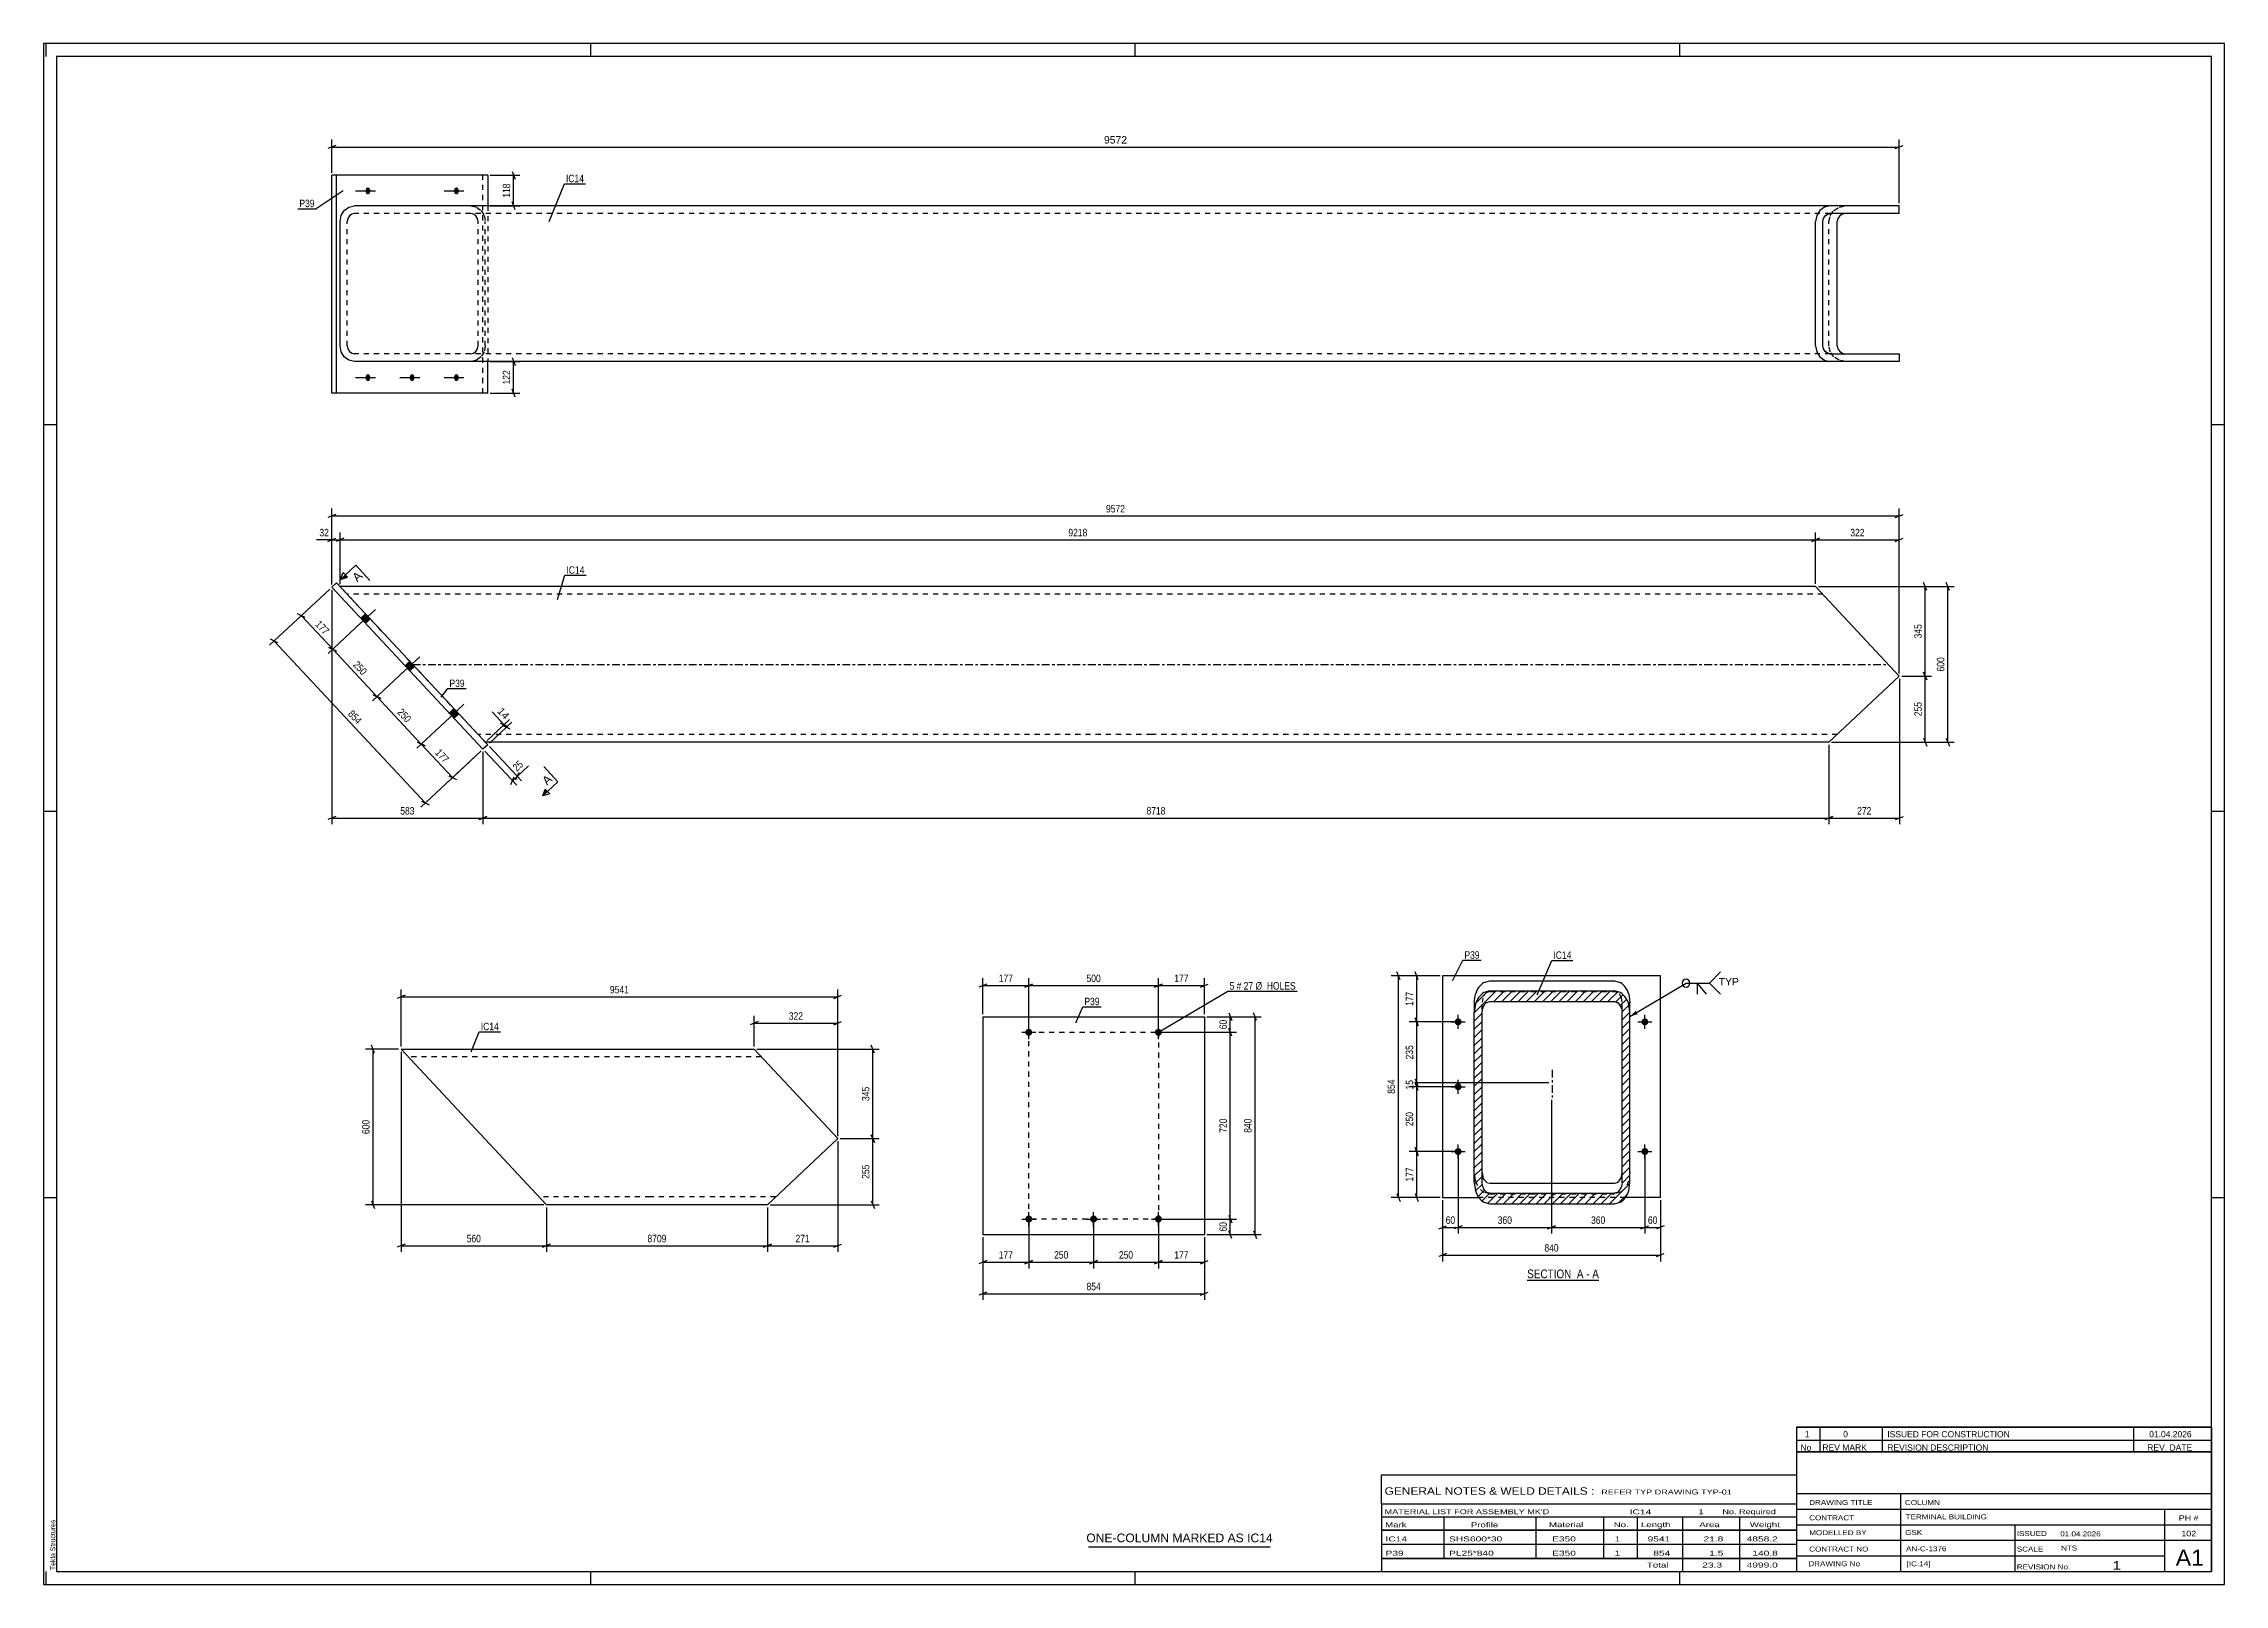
# Paper-space layout 'Layout1' of a CAD drawing. Header units: millimetres. Extents: x 0 to 841, y 0 to 594.
# The model-space entities are those that its viewports show. They can reach past a viewport. Long polylines and large blocks are cut down to what shows.
import ezdxf

# ---------------------------------------------------------------- set-up
doc = ezdxf.new("R2010")
doc.units = ezdxf.units.MM
doc.linetypes.add('DXK_LINE_DOT2', pattern=[3.9198, 1.9599, -1.9599])
doc.linetypes.add('DXK_LINE_DOT3', pattern=[5.9187, 2.979, -0.9799, 0.9799, -0.9799])
doc.layers.add('Viewport layer', color=7, linetype='Continuous', plot=False)
doc.styles.add('Arial', font='ARIAL.TTF', dxfattribs={"height": 0.2})
doc.styles.add('Arial Narrow', font='ARIALN.TTF', dxfattribs={"height": 0.2})

# ---------------------------------------------------------------- blocks, each defined once
blk = doc.blocks.new('Unknown-729378456-1128')
at = {"color": 5, "linetype": 'Continuous'}
for p, q in [((841, 594), (0, 594)), ((0, 594), (0, 0)), ((1, 589), (1, 594)), ((836, 589), (5, 589)), ((5, 589), (5, 5)), ((211, 589), (211, 594)), ((421, 589), (421, 594)), ((631, 589), (631, 594)), ((836, 5), (836, 589)), ((841, 0), (841, 594)), ((5, 447), (0, 447)), ((841, 447), (836, 447)), ((5, 298), (0, 298)), ((841, 298), (836, 298)), ((5, 149), (0, 149)), ((841, 149), (836, 149)), ((0, 0), (841, 0)), ((1, 0), (1, 5)), ((5, 5), (836, 5)), ((211, 0), (211, 5)), ((421, 0), (421, 5)), ((631, 0), (631, 5))]:
    blk.add_line(p, q, dxfattribs=at)
at = {"color": 174, "linetype": 'Continuous', "style": 'Arial'}
blk.add_text('Tekla Structures', height=1.9102, rotation=90, dxfattribs=at).set_placement((4.5, 5.5))
blk = doc.blocks.new('Unknown-729378456-17 - 1244')
at = {"color": 6, "linetype": 'Continuous'}
blk.add_line((572.14, 117.29), (599.79, 117.29), dxfattribs=at)
at = {"color": 0, "linetype": 'Continuous'}
blk.add_wipeout([(590.25, 118.04), (590.25, 121.54), (572.14, 121.54), (572.14, 118.04)], dxfattribs=at)
blk.add_wipeout([(593.86, 118.04), (593.86, 121.54), (591.3, 121.54), (591.3, 118.04)], dxfattribs=at)
at = {"color": 7, "linetype": 'Continuous', "style": 'Arial Narrow'}
blk.add_text('SECTION ', height=3.34, dxfattribs=at).set_placement((572.14, 118.04))
at = {"color": 0, "linetype": 'Continuous'}
blk.add_wipeout([(596.18, 118.04), (596.18, 121.54), (594.91, 121.54), (594.91, 118.04)], dxfattribs=at)
blk.add_wipeout([(599.79, 118.04), (599.79, 121.54), (597.23, 121.54), (597.23, 118.04)], dxfattribs=at)
at = {"color": 7, "linetype": 'Continuous', "style": 'Arial Narrow'}
for s, p in [('A', (591.3, 118.04)), ('-', (594.91, 118.04)), ('A', (597.23, 118.04))]:
    blk.add_text(s, height=3.34, dxfattribs=at).set_placement(p)
blk = doc.blocks.new('Bolt-729378456-1751 - 1749')
at = {"linetype": 'Continuous'}
for points in [[(122.31, 372.45), (124.15, 370.48), (125.98, 372.18), (124.14, 374.16)], [(139.37, 354.18), (141.22, 352.21), (143.04, 353.91), (141.2, 355.89)], [(156.44, 335.91), (158.28, 333.94), (160.11, 335.64), (158.26, 337.61)]]:
    blk.add_hatch(color=1, dxfattribs=at).paths.add_polyline_path(points)
at = {"color": 1, "linetype": 'Continuous'}
for p, q in [((120.31, 368.73), (127.98, 375.9)), ((122.31, 372.45), (124.14, 374.16)), ((124.15, 370.48), (125.98, 372.18)), ((137.37, 350.46), (145.05, 357.63)), ((139.37, 354.18), (141.2, 355.89)), ((141.22, 352.21), (143.04, 353.91)), ((154.44, 332.19), (162.11, 339.36)), ((156.44, 335.91), (158.26, 337.61)), ((158.28, 333.94), (160.11, 335.64))]:
    blk.add_line(p, q, dxfattribs=at)
blk = doc.blocks.new('Bolt-729378456-1752 - 1749')
at = {"linetype": 'Continuous'}
for points in [[(122.31, 372.45), (124.15, 370.48), (125.98, 372.18), (124.14, 374.16)], [(156.44, 335.91), (158.28, 333.94), (160.11, 335.64), (158.26, 337.61)]]:
    blk.add_hatch(color=1, dxfattribs=at).paths.add_polyline_path(points)
at = {"color": 1, "linetype": 'Continuous'}
for p, q in [((120.31, 368.73), (127.98, 375.9)), ((122.31, 372.45), (124.14, 374.16)), ((124.15, 370.48), (125.98, 372.18)), ((154.44, 332.19), (162.11, 339.36)), ((156.44, 335.91), (158.26, 337.61)), ((158.28, 333.94), (160.11, 335.64))]:
    blk.add_line(p, q, dxfattribs=at)
blk = doc.blocks.new('Part-729378456-1757 - 1749')
at = {"color": 2, "linetype": 'Continuous'}
for p, q in [((427.27, 384.69), (114.3, 384.69)), ((683.37, 384.69), (427.37, 384.69)), ((715.6, 350.18), (683.37, 384.69)), ((688.52, 324.69), (715.6, 350.18)), ((427.27, 324.69), (170.33, 324.69)), ((688.52, 324.69), (427.37, 324.69))]:
    blk.add_line(p, q, dxfattribs=at)
at = {"color": 7, "linetype": 'DXK_LINE_DOT2'}
for p, q in [((170.33, 324.69), (114.3, 384.69)), ((427.27, 381.69), (117.1, 381.69)), ((686.17, 381.69), (427.37, 381.69)), ((427.27, 327.69), (167.53, 327.69)), ((691.7, 327.69), (427.37, 327.69))]:
    blk.add_line(p, q, dxfattribs=at)
at = {"color": 7, "linetype": 'DXK_LINE_DOT3'}
for p, q in [((142.32, 354.69), (427.27, 354.69)), ((427.37, 354.69), (711.38, 354.69))]:
    blk.add_line(p, q, dxfattribs=at)
blk = doc.blocks.new('Part-729378456-1762 - 1749')
at = {"color": 2, "linetype": 'Continuous'}
for p, q in [((112.96, 386.13), (111.13, 384.42)), ((111.13, 384.42), (169.44, 321.99)), ((112.96, 386.13), (171.27, 323.69)), ((171.27, 323.69), (169.44, 321.99))]:
    blk.add_line(p, q, dxfattribs=at)
blk = doc.blocks.new('Bolt-729378456-2036 - 2034')
at = {"linetype": 'Continuous'}
for points in [[(124.14, 465.23), (124.16, 465.51), (124.22, 465.78), (124.31, 466.02), (124.44, 466.23), (124.6, 466.4), (124.77, 466.51), (124.96, 466.57), (125.16, 466.57), (125.34, 466.51), (125.52, 466.4), (125.68, 466.23), (125.8, 466.02), (125.9, 465.78), (125.96, 465.51), (125.98, 465.23), (125.96, 464.95), (125.9, 464.68), (125.8, 464.43), (125.68, 464.22), (125.52, 464.06), (125.34, 463.94), (125.16, 463.88), (124.96, 463.88), (124.77, 463.94), (124.6, 464.06), (124.44, 464.22), (124.31, 464.43), (124.22, 464.68), (124.16, 464.95)], [(141.2, 465.23), (141.22, 465.51), (141.28, 465.78), (141.38, 466.02), (141.51, 466.23), (141.66, 466.4), (141.84, 466.51), (142.03, 466.57), (142.22, 466.57), (142.41, 466.51), (142.58, 466.4), (142.74, 466.23), (142.87, 466.02), (142.96, 465.78), (143.02, 465.51), (143.04, 465.23), (143.02, 464.95), (142.96, 464.68), (142.87, 464.43), (142.74, 464.22), (142.58, 464.06), (142.41, 463.94), (142.22, 463.88), (142.03, 463.88), (141.84, 463.94), (141.66, 464.06), (141.51, 464.22), (141.38, 464.43), (141.28, 464.68), (141.22, 464.95)], [(158.26, 465.23), (158.28, 465.51), (158.34, 465.78), (158.44, 466.02), (158.57, 466.23), (158.73, 466.4), (158.9, 466.51), (159.09, 466.57), (159.28, 466.57), (159.47, 466.51), (159.65, 466.4), (159.8, 466.23), (159.93, 466.02), (160.03, 465.78), (160.09, 465.51), (160.11, 465.23), (160.09, 464.95), (160.03, 464.68), (159.93, 464.43), (159.8, 464.22), (159.65, 464.06), (159.47, 463.94), (159.28, 463.88), (159.09, 463.88), (158.9, 463.94), (158.73, 464.06), (158.57, 464.22), (158.44, 464.43), (158.34, 464.68), (158.28, 464.95)]]:
    blk.add_hatch(color=1, dxfattribs=at).paths.add_polyline_path(points)
at = {"color": 1, "linetype": 'Continuous'}
for p, q in [((120.31, 465.23), (127.98, 465.23)), ((137.37, 465.23), (145.05, 465.23)), ((154.44, 465.23), (162.11, 465.23))]:
    blk.add_line(p, q, dxfattribs=at)
blk = doc.blocks.new('Bolt-729378456-2037 - 2034')
at = {"linetype": 'Continuous'}
for points in [[(124.14, 537.23), (124.16, 537.51), (124.22, 537.78), (124.31, 538.02), (124.44, 538.23), (124.6, 538.4), (124.77, 538.51), (124.96, 538.57), (125.16, 538.57), (125.34, 538.51), (125.52, 538.4), (125.68, 538.23), (125.8, 538.02), (125.9, 537.78), (125.96, 537.51), (125.98, 537.23), (125.96, 536.95), (125.9, 536.68), (125.8, 536.43), (125.68, 536.22), (125.52, 536.06), (125.34, 535.94), (125.16, 535.88), (124.96, 535.88), (124.77, 535.94), (124.6, 536.06), (124.44, 536.22), (124.31, 536.43), (124.22, 536.68), (124.16, 536.95)], [(158.26, 537.23), (158.28, 537.51), (158.34, 537.78), (158.44, 538.02), (158.57, 538.23), (158.73, 538.4), (158.9, 538.51), (159.09, 538.57), (159.28, 538.57), (159.47, 538.51), (159.65, 538.4), (159.8, 538.23), (159.93, 538.02), (160.03, 537.78), (160.09, 537.51), (160.11, 537.23), (160.09, 536.95), (160.03, 536.68), (159.93, 536.43), (159.8, 536.22), (159.65, 536.06), (159.47, 535.94), (159.28, 535.88), (159.09, 535.88), (158.9, 535.94), (158.73, 536.06), (158.57, 536.22), (158.44, 536.43), (158.34, 536.68), (158.28, 536.95)]]:
    blk.add_hatch(color=1, dxfattribs=at).paths.add_polyline_path(points)
at = {"color": 1, "linetype": 'Continuous'}
for p, q in [((120.31, 537.23), (127.98, 537.23)), ((154.44, 537.23), (162.11, 537.23))]:
    blk.add_line(p, q, dxfattribs=at)
blk = doc.blocks.new('Part-729378456-2042 - 2034')
at = {"color": 2, "linetype": 'Continuous'}
for p, q in [((115.94, 529.69), (117.76, 530.99)), ((117.76, 530.99), (119.9, 531.45)), ((427.27, 531.45), (119.9, 531.45)), ((715.6, 531.45), (427.37, 531.45)), ((686.83, 530.99), (685.01, 529.69)), ((688.97, 531.45), (686.83, 530.99)), ((715.6, 528.45), (715.6, 531.45)), ((114.3, 525.45), (114.73, 527.75)), ((114.3, 477.45), (114.3, 525.45)), ((114.73, 527.75), (115.94, 529.69)), ((683.79, 527.75), (683.37, 525.45)), ((683.37, 477.45), (683.37, 525.45)), ((685.01, 529.69), (683.79, 527.75)), ((686.17, 525.45), (686.38, 526.6)), ((686.17, 477.45), (686.17, 525.45)), ((686.38, 526.6), (686.99, 527.57)), ((686.99, 527.57), (687.9, 528.22)), ((687.9, 528.22), (688.97, 528.45)), ((715.6, 528.45), (688.97, 528.45)), ((691.95, 526.6), (691.7, 525.45)), ((691.7, 477.45), (691.7, 525.45)), ((692.64, 527.57), (691.95, 526.6)), ((693.67, 528.22), (692.64, 527.57)), ((694.89, 528.45), (693.67, 528.22)), ((114.73, 475.15), (114.3, 477.45)), ((115.94, 473.21), (114.73, 475.15)), ((117.76, 471.91), (115.94, 473.21)), ((119.9, 471.45), (117.76, 471.91)), ((427.27, 471.45), (119.9, 471.45)), ((715.6, 471.45), (427.37, 471.45)), ((683.37, 477.45), (683.79, 475.15)), ((683.79, 475.15), (685.01, 473.21)), ((685.01, 473.21), (686.83, 471.91)), ((686.38, 476.3), (686.17, 477.45)), ((686.99, 475.33), (686.38, 476.3)), ((686.83, 471.91), (688.97, 471.45)), ((687.9, 474.68), (686.99, 475.33)), ((688.97, 474.45), (687.9, 474.68)), ((688.97, 474.45), (715.6, 474.45)), ((691.7, 477.45), (691.95, 476.3)), ((691.95, 476.3), (692.64, 475.33)), ((692.64, 475.33), (693.67, 474.68)), ((693.67, 474.68), (694.89, 474.45)), ((715.6, 474.45), (715.6, 471.45))]:
    blk.add_line(p, q, dxfattribs=at)
at = {"color": 7, "linetype": 'DXK_LINE_DOT2'}
for p, q in [((164.73, 531.45), (166.88, 530.99)), ((166.88, 530.99), (168.69, 529.69)), ((690.38, 529.69), (692.45, 530.99)), ((692.45, 530.99), (694.89, 531.45)), ((117.32, 526.6), (117.1, 525.45)), ((117.1, 477.45), (117.1, 525.45)), ((117.92, 527.57), (117.32, 526.6)), ((118.83, 528.22), (117.92, 527.57)), ((119.9, 528.45), (118.83, 528.22)), ((427.27, 528.45), (119.9, 528.45)), ((165.8, 528.22), (164.73, 528.45)), ((166.71, 527.57), (165.8, 528.22)), ((167.32, 526.6), (166.71, 527.57)), ((167.53, 525.45), (167.32, 526.6)), ((167.53, 477.45), (167.53, 525.45)), ((168.69, 529.69), (169.91, 527.75)), ((169.91, 527.75), (170.33, 525.45)), ((170.33, 477.45), (170.33, 525.45)), ((688.97, 528.45), (427.37, 528.45)), ((688.52, 525.45), (689, 527.75)), ((688.52, 477.45), (688.52, 525.45)), ((689, 527.75), (690.38, 529.69)), ((117.1, 477.45), (117.32, 476.3)), ((117.32, 476.3), (117.92, 475.33)), ((117.92, 475.33), (118.83, 474.68)), ((118.83, 474.68), (119.9, 474.45)), ((427.27, 474.45), (119.9, 474.45)), ((164.73, 474.45), (165.8, 474.68)), ((166.88, 471.91), (164.73, 471.45)), ((165.8, 474.68), (166.71, 475.33)), ((166.71, 475.33), (167.32, 476.3)), ((168.69, 473.21), (166.88, 471.91)), ((167.32, 476.3), (167.53, 477.45)), ((169.91, 475.15), (168.69, 473.21)), ((170.33, 477.45), (169.91, 475.15)), ((688.97, 474.45), (427.37, 474.45)), ((689, 475.15), (688.52, 477.45)), ((690.38, 473.21), (689, 475.15)), ((692.45, 471.91), (690.38, 473.21)), ((694.89, 471.45), (692.45, 471.91))]:
    blk.add_line(p, q, dxfattribs=at)
blk = doc.blocks.new('Part-729378456-2047 - 2034')
at = {"color": 2, "linetype": 'Continuous'}
for p, q in [((171.27, 543.23), (111.13, 543.23)), ((111.13, 459.23), (111.13, 543.23)), ((112.96, 459.23), (112.96, 543.23)), ((171.27, 543.23), (171.27, 531.45)), ((171.27, 459.23), (171.27, 471.45)), ((171.27, 459.23), (111.13, 459.23))]:
    blk.add_line(p, q, dxfattribs=at)
at = {"color": 7, "linetype": 'DXK_LINE_DOT2'}
for p, q in [((169.44, 459.23), (169.44, 543.23)), ((171.27, 531.45), (171.27, 471.45))]:
    blk.add_line(p, q, dxfattribs=at)
blk = doc.blocks.new('Part-729378456-2071 - 2065')
at = {"color": 2, "linetype": 'Continuous'}
for p, q in [((362.22, 218.85), (362.22, 134.85)), ((362.22, 218.85), (447.65, 218.85)), ((447.65, 218.85), (447.65, 134.85)), ((362.22, 134.85), (447.65, 134.85))]:
    blk.add_line(p, q, dxfattribs=at)
blk = doc.blocks.new('Bolt-729378456-2076 - 2065')
at = {"linetype": 'Continuous'}
for points in [[(379.92, 214.2, -1), (379.92, 211.5, -1)], [(429.92, 214.2, -1), (429.92, 211.5, -1)]]:
    blk.add_hatch(color=1, dxfattribs=at).paths.add_polyline_path(points)
at = {"color": 1, "linetype": 'Continuous'}
for p, q in [((377.22, 212.85), (382.62, 212.85)), ((379.92, 210.15), (379.92, 215.55)), ((427.22, 212.85), (432.62, 212.85)), ((429.92, 210.15), (429.92, 215.55))]:
    blk.add_line(p, q, dxfattribs=at)
blk = doc.blocks.new('Bolt-729378456-2081 - 2065')
at = {"linetype": 'Continuous'}
for points in [[(379.92, 142.2, -1), (379.92, 139.5, -1)], [(404.92, 142.2, -1), (404.92, 139.5, -1)], [(429.92, 142.2, -1), (429.92, 139.5, -1)]]:
    blk.add_hatch(color=1, dxfattribs=at).paths.add_polyline_path(points)
at = {"color": 1, "linetype": 'Continuous'}
for p, q in [((379.92, 138.15), (379.92, 143.55)), ((404.92, 138.15), (404.92, 143.55)), ((429.92, 138.15), (429.92, 143.55)), ((377.22, 140.85), (382.62, 140.85)), ((402.22, 140.85), (407.62, 140.85)), ((427.22, 140.85), (432.62, 140.85))]:
    blk.add_line(p, q, dxfattribs=at)
blk = doc.blocks.new('Part-729378456-1577 - 1571')
at = {"color": 2, "linetype": 'Continuous'}
for p, q in [((188.3, 152.35), (137.87, 206.35)), ((137.87, 206.35), (233.9, 206.35)), ((234, 206.35), (274, 206.35)), ((306.23, 171.84), (274, 206.35)), ((279.15, 146.35), (306.23, 171.84)), ((193.9, 146.35), (188.3, 152.35)), ((233.9, 146.35), (193.9, 146.35)), ((279.15, 146.35), (234, 146.35))]:
    blk.add_line(p, q, dxfattribs=at)
at = {"color": 7, "linetype": 'DXK_LINE_DOT2'}
for p, q in [((233.9, 203.35), (140.67, 203.35)), ((276.8, 203.35), (234, 203.35)), ((193.47, 146.81), (188.3, 152.35)), ((233.9, 149.35), (191.1, 149.35)), ((282.34, 149.35), (234, 149.35))]:
    blk.add_line(p, q, dxfattribs=at)
blk = doc.blocks.new('Bolt-729378456-1310 - 1244')
at = {"linetype": 'Continuous'}
for points in [[(616.16, 216.87, -1), (618.86, 216.87, -1)], [(616.16, 166.87, -1), (618.86, 166.87, -1)]]:
    blk.add_hatch(color=1, dxfattribs=at).paths.add_polyline_path(points)
at = {"color": 1, "linetype": 'Continuous'}
for p, q in [((617.51, 214.17), (617.51, 219.57)), ((614.81, 216.87), (620.21, 216.87)), ((617.51, 164.17), (617.51, 169.57)), ((614.81, 166.87), (620.21, 166.87))]:
    blk.add_line(p, q, dxfattribs=at)
blk = doc.blocks.new('Part-729378456-1277 - 1244')
at = {"linetype": 'Continuous'}
h = blk.add_hatch(dxfattribs=at)
h.set_pattern_fill('', scale=0.7, style=0, pattern_type=0)
h.set_pattern_definition([(45, (611.7393, 220.5812), (-1.571545, 1.571545), [])])
h.paths.add_polyline_path([(611.74, 154.9), (611.74, 220.58), (611.28, 223.72), (609.98, 226.39), (608.04, 228.17), (605.74, 228.79), (557.74, 228.79), (555.44, 228.17), (553.5, 226.39), (552.2, 223.72), (551.74, 220.58), (551.74, 154.9), (552.2, 151.76), (553.5, 149.1), (555.44, 147.32), (557.74, 146.7), (605.74, 146.7), (608.04, 147.32), (609.98, 149.1), (611.28, 151.76)])
h.paths.add_polyline_path([(607.86, 152), (606.89, 151.11), (605.74, 150.8), (557.74, 150.8), (556.59, 151.11), (555.62, 152), (554.97, 153.33), (554.74, 154.9), (554.74, 220.58), (554.97, 222.15), (555.62, 223.48), (556.59, 224.37), (557.74, 224.69), (605.74, 224.69), (606.89, 224.37), (607.86, 223.48), (608.51, 222.15), (608.74, 220.58), (608.74, 154.9), (608.51, 153.33)])
at = {"color": 2, "linetype": 'Continuous'}
for p, q in [((551.74, 224.42), (552.2, 227.56)), ((555.44, 232), (557.74, 232.63)), ((557.74, 228.79), (555.44, 228.17)), ((557.74, 232.63), (605.74, 232.63)), ((557.74, 228.79), (605.74, 228.79)), ((605.74, 232.63), (608.04, 232)), ((608.04, 228.17), (605.74, 228.79)), ((611.28, 227.56), (611.74, 224.42)), ((551.74, 224.42), (551.74, 220.58)), ((552.2, 223.72), (551.74, 220.58)), ((551.74, 154.9), (551.74, 220.58)), ((554.74, 220.58), (554.97, 222.15)), ((554.74, 154.9), (554.74, 220.58)), ((556.59, 224.37), (557.74, 224.69)), ((557.74, 224.69), (605.74, 224.69)), ((605.74, 224.69), (606.89, 224.37)), ((608.51, 222.15), (608.74, 220.58)), ((608.74, 154.9), (608.74, 220.58)), ((611.74, 220.58), (611.28, 223.72)), ((611.74, 220.58), (611.74, 224.42)), ((611.74, 154.9), (611.74, 220.58)), ((551.74, 154.9), (552.2, 151.76)), ((554.74, 158.74), (554.97, 157.17)), ((554.97, 153.33), (554.74, 154.9)), ((556.59, 154.95), (557.74, 154.64)), ((557.74, 154.64), (605.74, 154.64)), ((605.74, 154.64), (606.89, 154.95)), ((608.51, 157.17), (608.74, 158.74)), ((608.74, 154.9), (608.51, 153.33)), ((611.28, 151.76), (611.74, 154.9)), ((555.44, 147.32), (557.74, 146.7)), ((557.74, 150.8), (556.59, 151.11)), ((557.74, 150.8), (605.74, 150.8)), ((557.74, 146.7), (605.74, 146.7)), ((606.89, 151.11), (605.74, 150.8)), ((605.74, 146.7), (608.04, 147.32))]:
    blk.add_line(p, q, dxfattribs=at)
at = {"color": 7, "linetype": 'DXK_LINE_DOT2'}
for p, q in [((557.74, 228.52), (556.59, 228.21)), ((557.74, 228.52), (605.74, 228.52)), ((606.89, 228.21), (605.74, 228.52)), ((551.74, 154.9), (551.74, 220.58)), ((554.97, 225.99), (554.74, 224.42)), ((554.74, 154.9), (554.74, 224.42)), ((608.74, 224.42), (608.51, 225.99)), ((608.74, 154.9), (608.74, 224.42)), ((611.74, 154.9), (611.74, 220.58)), ((552.2, 155.6), (551.74, 158.74)), ((611.74, 158.74), (611.28, 155.6)), ((557.74, 150.53), (555.44, 151.16)), ((557.74, 150.53), (605.74, 150.53)), ((608.04, 151.16), (605.74, 150.53))]:
    blk.add_line(p, q, dxfattribs=at)
at = {"color": 7, "linetype": 'DXK_LINE_DOT3'}
blk.add_line((581.74, 198.4), (581.74, 187.74), dxfattribs=at)
at = {"color": 2, "linetype": 'Continuous'}
for centre, radius, start, end in [((559.45, 225.67), 7.5, 122.30164, 165.37553), ((559.45, 221.83), 7.5, 122.30164, 165.37553), ((604.03, 225.67), 7.5, 14.62447, 57.69836), ((604.03, 221.83), 7.5, 14.62447, 57.69836), ((558.59, 221.21), 3.75, 122.30164, 165.37553), ((604.88, 221.21), 3.75, 14.62447, 57.69836), ((559.45, 153.66), 7.5, 194.62447, 237.69836), ((558.59, 158.12), 3.75, 194.62447, 237.69836), ((558.59, 154.28), 3.75, 194.62447, 237.69836), ((604.88, 158.12), 3.75, 302.30164, 345.37553), ((604.88, 154.28), 3.75, 302.30164, 345.37553), ((604.03, 153.66), 7.5, 302.30164, 345.37553)]:
    blk.add_arc(centre, radius, start, end, dxfattribs=at)
at = {"color": 7, "linetype": 'DXK_LINE_DOT2'}
for centre, radius, start, end in [((558.59, 225.04), 3.75, 122.30164, 165.37553), ((604.88, 225.04), 3.75, 14.62447, 57.69836), ((559.45, 157.49), 7.5, 194.62447, 237.69836), ((604.03, 157.49), 7.5, 302.30164, 345.37553)]:
    blk.add_arc(centre, radius, start, end, dxfattribs=at)
blk = doc.blocks.new('Part-729378456-1262 - 1244')
at = {"color": 2, "linetype": 'Continuous'}
for p, q in [((539.51, 234.59), (539.51, 149.17)), ((623.51, 234.59), (539.51, 234.59)), ((623.51, 149.17), (623.51, 234.59)), ((539.51, 149.17), (553.46, 149.17)), ((623.51, 149.17), (610.01, 149.17))]:
    blk.add_line(p, q, dxfattribs=at)
at = {"color": 7, "linetype": 'DXK_LINE_DOT2'}
blk.add_line((610.01, 149.17), (553.46, 149.17), dxfattribs=at)
blk = doc.blocks.new('Bolt-729378456-1315 - 1244')
at = {"linetype": 'Continuous'}
for points in [[(544.16, 216.87, -1), (546.86, 216.87, -1)], [(544.16, 191.87, -1), (546.86, 191.87, -1)], [(544.16, 166.87, -1), (546.86, 166.87, -1)]]:
    blk.add_hatch(color=1, dxfattribs=at).paths.add_polyline_path(points)
at = {"color": 1, "linetype": 'Continuous'}
for p, q in [((545.51, 214.17), (545.51, 219.57)), ((542.81, 216.87), (548.21, 216.87)), ((545.51, 189.17), (545.51, 194.57)), ((542.81, 191.87), (548.21, 191.87)), ((545.51, 164.17), (545.51, 169.57)), ((542.81, 166.87), (548.21, 166.87))]:
    blk.add_line(p, q, dxfattribs=at)
blk = doc.blocks.new('Rectangle-729378456-2191 - 2065')
at = {"color": 1, "linetype": 'DXK_LINE_DOT2'}
blk.add_lwpolyline([(379.92, 212.85), (429.92, 212.85), (429.92, 140.85), (379.92, 140.85), (379.92, 212.85)], close=True, dxfattribs=at)
blk = doc.blocks.new('StraightDimension-729378456-1810 - 1749')
at = {"color": 7, "linetype": 'Continuous'}
for p, q in [((684.42, 384.69), (728.03, 384.69)), ((726.23, 383.19), (725.03, 386.19)), ((725.63, 350.18), (725.63, 384.69)), ((716.6, 350.18), (728.03, 350.18)), ((725.03, 351.68), (726.23, 348.68))]:
    blk.add_line(p, q, dxfattribs=at)
at = {"color": 0}
blk.add_wipeout([(724.88, 370.78), (720.68, 370.78), (720.68, 364.09), (724.88, 364.09)], dxfattribs=at)
at = {"color": 3, "style": 'Arial Narrow'}
blk.add_text('345', height=2.863, rotation=90.00021, dxfattribs=at).set_placement((724.28, 364.69))
blk = doc.blocks.new('StraightDimension-729378456-1833 - 1749')
at = {"color": 7, "linetype": 'Continuous'}
for p, q in [((139.56, 352.52), (126.8, 340.61)), ((130.01, 341.56), (127.09, 342.93)), ((128.55, 342.24), (145.62, 323.96)), ((156.63, 334.24), (143.87, 322.32)), ((144.16, 324.65), (147.09, 323.28))]:
    blk.add_line(p, q, dxfattribs=at)
at = {"color": 0}
blk.add_wipeout([(139.92, 331.17), (142.99, 334.04), (138.42, 338.92), (135.35, 336.06)], dxfattribs=at)
at = {"color": 3, "style": 'Arial Narrow'}
blk.add_text('250', height=2.863, rotation=-46.95962, dxfattribs=at).set_placement((136.2, 336.03))
blk = doc.blocks.new('StraightDimension-729378456-1859 - 1749')
at = {"color": 7, "linetype": 'Continuous'}
for p, q in [((110.4, 383.74), (97.64, 371.82)), ((100.86, 372.77), (97.94, 374.15)), ((99.4, 373.46), (111.5, 360.51)), ((122.5, 370.78), (109.74, 358.87)), ((110.03, 361.19), (112.96, 359.82))]:
    blk.add_line(p, q, dxfattribs=at)
at = {"color": 0}
blk.add_wipeout([(108.28, 365.05), (111.35, 367.92), (106.78, 372.8), (103.71, 369.94)], dxfattribs=at)
at = {"color": 3, "style": 'Arial Narrow'}
blk.add_text('177', height=2.863, rotation=-46.95962, dxfattribs=at).set_placement((104.56, 369.91))
blk = doc.blocks.new('StraightDimension-729378456-1771 - 1749')
at = {"color": 7, "linetype": 'Continuous'}
for p, q in [((684.42, 384.69), (736.75, 384.69)), ((734.95, 383.19), (733.75, 386.19)), ((734.35, 324.69), (734.35, 384.69)), ((689.52, 324.69), (736.75, 324.69)), ((733.75, 326.19), (734.95, 323.19))]:
    blk.add_line(p, q, dxfattribs=at)
at = {"color": 0}
blk.add_wipeout([(733.6, 358.03), (729.4, 358.03), (729.4, 351.35), (733.6, 351.35)], dxfattribs=at)
at = {"color": 3, "style": 'Arial Narrow'}
blk.add_text('600', height=2.863, rotation=90.00021, dxfattribs=at).set_placement((733, 351.95))
blk = doc.blocks.new('StraightDimension-729378456-1846 - 1749')
at = {"color": 7, "linetype": 'Continuous'}
for p, q in [((156.63, 334.24), (143.87, 322.32)), ((147.09, 323.28), (144.16, 324.65)), ((145.62, 323.96), (157.7, 311.03)), ((168.71, 321.3), (155.95, 309.39)), ((156.24, 311.71), (159.17, 310.34))]:
    blk.add_line(p, q, dxfattribs=at)
at = {"color": 0}
blk.add_wipeout([(154.49, 315.56), (157.56, 318.43), (153, 323.32), (149.93, 320.45)], dxfattribs=at)
at = {"color": 3, "style": 'Arial Narrow'}
blk.add_text('177', height=2.863, rotation=-46.95962, dxfattribs=at).set_placement((150.78, 320.42))
blk = doc.blocks.new('StraightDimension-729378456-1789 - 1749')
at = {"color": 7, "linetype": 'Continuous'}
for p, q in [((716.6, 350.18), (728.03, 350.18)), ((726.23, 348.68), (725.03, 351.68)), ((725.63, 324.69), (725.63, 350.18)), ((689.52, 324.69), (728.03, 324.69)), ((725.03, 326.19), (726.23, 323.19))]:
    blk.add_line(p, q, dxfattribs=at)
at = {"color": 0}
blk.add_wipeout([(724.88, 340.78), (720.68, 340.78), (720.68, 334.09), (724.88, 334.09)], dxfattribs=at)
at = {"color": 3, "style": 'Arial Narrow'}
blk.add_text('255', height=2.863, rotation=90.00021, dxfattribs=at).set_placement((724.28, 334.69))
blk = doc.blocks.new('StraightDimension-729378456-1872 - 1749')
at = {"color": 7, "linetype": 'Continuous'}
for p, q in [((122.5, 370.78), (109.74, 358.87)), ((112.96, 359.82), (110.03, 361.19)), ((111.5, 360.51), (128.55, 342.24)), ((139.56, 352.52), (126.8, 340.61)), ((127.09, 342.93), (130.01, 341.56))]:
    blk.add_line(p, q, dxfattribs=at)
at = {"color": 0}
blk.add_wipeout([(122.85, 349.44), (125.92, 352.31), (121.36, 357.2), (118.29, 354.33)], dxfattribs=at)
at = {"color": 3, "style": 'Arial Narrow'}
blk.add_text('250', height=2.863, rotation=-46.95962, dxfattribs=at).set_placement((119.14, 354.3))
blk = doc.blocks.new('StraightDimension-729378456-1886 - 1749')
at = {"color": 7, "linetype": 'Continuous'}
for p, q in [((111.13, 383.42), (111.13, 293.05)), ((169.44, 320.99), (169.44, 293.05)), ((112.63, 296.05), (109.63, 294.85)), ((111.13, 295.45), (169.44, 295.45)), ((167.94, 294.85), (170.94, 296.05))]:
    blk.add_line(p, q, dxfattribs=at)
at = {"color": 0}
blk.add_wipeout([(143.63, 296.2), (143.63, 300.4), (136.94, 300.4), (136.94, 296.2)], dxfattribs=at)
at = {"color": 3, "style": 'Arial Narrow'}
blk.add_text('583', height=2.863, dxfattribs=at).set_placement((137.54, 296.8))
blk = doc.blocks.new('StraightDimension-729378456-1896 - 1749')
at = {"color": 7, "linetype": 'Continuous'}
for p, q in [((169.44, 320.99), (169.44, 293.05)), ((688.52, 323.69), (688.52, 293.05)), ((170.94, 296.05), (167.94, 294.85)), ((169.44, 295.45), (688.52, 295.45)), ((687.02, 294.85), (690.02, 296.05))]:
    blk.add_line(p, q, dxfattribs=at)
at = {"color": 0}
blk.add_wipeout([(433.23, 296.2), (433.23, 300.4), (424.72, 300.4), (424.72, 296.2)], dxfattribs=at)
at = {"color": 3, "style": 'Arial Narrow'}
blk.add_text('8718', height=2.863, dxfattribs=at).set_placement((425.32, 296.8))
blk = doc.blocks.new('StraightDimension-729378456-1913 - 1749')
at = {"color": 7, "linetype": 'Continuous'}
for p, q in [((715.72, 349.1), (715.72, 293.05)), ((688.52, 323.69), (688.52, 293.05)), ((690.02, 296.05), (687.02, 294.85)), ((688.52, 295.45), (715.72, 295.45)), ((714.22, 294.85), (717.22, 296.05))]:
    blk.add_line(p, q, dxfattribs=at)
at = {"color": 0}
blk.add_wipeout([(705.46, 296.2), (705.46, 300.4), (698.78, 300.4), (698.78, 296.2)], dxfattribs=at)
at = {"color": 3, "style": 'Arial Narrow'}
blk.add_text('272', height=2.863, dxfattribs=at).set_placement((699.38, 296.8))
blk = doc.blocks.new('StraightDimension-729378456-1931 - 1749')
at = {"color": 7, "linetype": 'Continuous'}
for p, q in [((111.13, 385.42), (111.13, 405.57)), ((114.33, 385.67), (114.33, 405.57)), ((109.63, 402.12), (112.63, 403.32)), ((111.13, 402.72), (114.33, 402.72)), ((115.83, 403.32), (112.83, 402.12))]:
    blk.add_line(p, q, dxfattribs=at)
at = {"color": 0}
blk.add_wipeout([(110.61, 403.47), (110.61, 407.67), (105.75, 407.67), (105.75, 403.47)], dxfattribs=at)
at = {"color": 7, "linetype": 'Continuous'}
blk.add_line((111.13, 402.72), (105.23, 402.72), dxfattribs=at)
blk.add_line((111.13, 402.72), (105.23, 402.72), dxfattribs=at)
at = {"color": 3, "style": 'Arial Narrow'}
blk.add_text('32', height=2.863, dxfattribs=at).set_placement((106.35, 404.07))
blk = doc.blocks.new('StraightDimension-729378456-1937 - 1749')
at = {"color": 7, "linetype": 'Continuous'}
for p, q in [((683.37, 385.69), (683.37, 405.57)), ((715.6, 351.18), (715.6, 405.57)), ((684.87, 403.32), (681.87, 402.12)), ((683.37, 402.72), (715.6, 402.72)), ((714.1, 402.12), (717.1, 403.32))]:
    blk.add_line(p, q, dxfattribs=at)
at = {"color": 0}
blk.add_wipeout([(702.82, 403.47), (702.82, 407.67), (696.14, 407.67), (696.14, 403.47)], dxfattribs=at)
at = {"color": 3, "style": 'Arial Narrow'}
blk.add_text('322', height=2.863, dxfattribs=at).set_placement((696.74, 404.07))
blk = doc.blocks.new('StraightDimension-729378456-1956 - 1749')
at = {"color": 7, "linetype": 'Continuous'}
for p, q in [((114.33, 385.67), (114.33, 405.57)), ((683.37, 385.69), (683.37, 405.57)), ((115.83, 403.32), (112.83, 402.12)), ((114.33, 402.72), (683.37, 402.72)), ((681.87, 402.12), (684.87, 403.32))]:
    blk.add_line(p, q, dxfattribs=at)
at = {"color": 0}
blk.add_wipeout([(403.1, 403.47), (403.1, 407.67), (394.59, 407.67), (394.59, 403.47)], dxfattribs=at)
at = {"color": 3, "style": 'Arial Narrow'}
blk.add_text('9218', height=2.863, dxfattribs=at).set_placement((395.19, 404.07))
blk = doc.blocks.new('StraightDimension-729378456-1971 - 1749')
at = {"color": 7, "linetype": 'Continuous'}
for p, q in [((170.12, 321.26), (182.44, 308.06)), ((171.95, 322.96), (184.27, 309.77)), ((180.12, 308.35), (181.49, 311.28)), ((180.81, 309.82), (182.63, 311.52)), ((183.32, 312.98), (181.95, 310.06))]:
    blk.add_line(p, q, dxfattribs=at)
at = {"color": 0}
blk.add_wipeout([(186.05, 315.74), (183.19, 318.81), (179.64, 315.5), (182.5, 312.43)], dxfattribs=at)
at = {"color": 7, "linetype": 'Continuous'}
blk.add_line((182.63, 311.52), (186.95, 315.55), dxfattribs=at)
blk.add_line((182.63, 311.52), (186.95, 315.55), dxfattribs=at)
at = {"color": 3, "style": 'Arial Narrow'}
blk.add_text('25', height=2.863, rotation=43.04059, dxfattribs=at).set_placement((182.53, 313.28))
blk = doc.blocks.new('StraightDimension-729378456-1983 - 1749')
at = {"color": 7, "linetype": 'Continuous'}
for p, q in [((110.4, 383.74), (87.16, 362.03)), ((90.37, 362.98), (87.45, 364.35)), ((88.91, 363.67), (147.22, 301.23)), ((168.71, 321.3), (145.46, 299.59)), ((145.75, 301.92), (148.68, 300.54))]:
    blk.add_line(p, q, dxfattribs=at)
at = {"color": 0}
blk.add_wipeout([(120.89, 330.52), (123.96, 333.38), (119.4, 338.27), (116.33, 335.4)], dxfattribs=at)
at = {"color": 3, "style": 'Arial Narrow'}
blk.add_text('854', height=2.863, rotation=-46.95962, dxfattribs=at).set_placement((117.18, 335.37))
blk = doc.blocks.new('StraightDimension-729378456-1994 - 1749')
at = {"color": 7, "linetype": 'Continuous'}
for p, q in [((112.63, 412.52), (109.63, 411.32)), ((111.13, 385.42), (111.13, 414.77)), ((714.1, 411.32), (717.1, 412.52)), ((715.6, 351.18), (715.6, 414.77)), ((111.13, 411.92), (715.6, 411.92))]:
    blk.add_line(p, q, dxfattribs=at)
at = {"color": 0}
blk.add_wipeout([(417.62, 412.67), (417.62, 416.87), (409.11, 416.87), (409.11, 412.67)], dxfattribs=at)
at = {"color": 3, "style": 'Arial Narrow'}
blk.add_text('9572', height=2.863, dxfattribs=at).set_placement((409.71, 413.27))
blk = doc.blocks.new('StraightDimension-729378456-3917 - 1749')
at = {"color": 7, "linetype": 'Continuous'}
for p, q in [((171.07, 325.37), (179.64, 333.38)), ((172, 324.37), (180.57, 332.38)), ((176.09, 332.12), (179.02, 330.75)), ((179.95, 329.75), (177.03, 331.12)), ((177.56, 331.43), (178.49, 330.44))]:
    blk.add_line(p, q, dxfattribs=at)
at = {"color": 0}
blk.add_wipeout([(177.75, 332.33), (180.82, 335.2), (176.96, 339.32), (173.89, 336.46)], dxfattribs=at)
at = {"color": 7, "linetype": 'Continuous'}
blk.add_line((177.56, 331.43), (172.98, 336.33), dxfattribs=at)
blk.add_line((177.56, 331.43), (172.98, 336.33), dxfattribs=at)
at = {"color": 3, "style": 'Arial'}
blk.add_text('14', height=2.865, rotation=-46.95962, dxfattribs=at).set_placement((174.74, 336.43))
blk = doc.blocks.new('StraightDimension-729378456-2055 - 2034')
at = {"color": 7, "linetype": 'Continuous'}
for p, q in [((172.27, 543.23), (183.67, 543.23)), ((180.67, 544.73), (181.87, 541.73)), ((181.27, 531.45), (181.27, 543.23)), ((172.27, 531.45), (183.67, 531.45)), ((181.87, 529.95), (180.67, 532.95))]:
    blk.add_line(p, q, dxfattribs=at)
at = {"color": 0}
blk.add_wipeout([(180.52, 540.68), (176.32, 540.68), (176.32, 534), (180.52, 534)], dxfattribs=at)
at = {"color": 3, "style": 'Arial Narrow'}
blk.add_text('118', height=2.863, rotation=90.00021, dxfattribs=at).set_placement((179.92, 534.6))
blk = doc.blocks.new('StraightDimension-729378456-2050 - 2034')
at = {"color": 7, "linetype": 'Continuous'}
for p, q in [((172.27, 471.45), (183.67, 471.45)), ((180.67, 472.95), (181.87, 469.95)), ((181.27, 459.23), (181.27, 471.45)), ((172.27, 459.23), (183.67, 459.23)), ((181.87, 457.73), (180.67, 460.73))]:
    blk.add_line(p, q, dxfattribs=at)
at = {"color": 0}
blk.add_wipeout([(180.52, 468.68), (176.32, 468.68), (176.32, 462), (180.52, 462)], dxfattribs=at)
at = {"color": 3, "style": 'Arial Narrow'}
blk.add_text('122', height=2.863, rotation=90.00021, dxfattribs=at).set_placement((179.92, 462.6))
blk = doc.blocks.new('StraightDimension-729378456-3820 - 2034')
at = {"color": 7, "linetype": 'Continuous'}
for p, q in [((111.13, 544.23), (111.13, 556.98)), ((715.6, 532.45), (715.6, 556.98)), ((112.63, 554.73), (109.63, 553.53)), ((111.13, 554.13), (715.6, 554.13)), ((714.1, 553.53), (717.1, 554.73))]:
    blk.add_line(p, q, dxfattribs=at)
at = {"color": 0}
blk.add_wipeout([(418.41, 554.88), (418.41, 559.08), (408.32, 559.08), (408.32, 554.88)], dxfattribs=at)
at = {"color": 3, "style": 'Arial'}
blk.add_text('9572', height=2.865, dxfattribs=at).set_placement((408.92, 555.48))
blk = doc.blocks.new('StraightDimension-729378456-2127 - 2065')
at = {"color": 7, "linetype": 'Continuous'}
for p, q in [((448.65, 218.85), (469.59, 218.85)), ((467.79, 217.35), (466.59, 220.35)), ((467.19, 134.85), (467.19, 218.85)), ((448.65, 134.85), (469.59, 134.85)), ((466.59, 136.35), (467.79, 133.35))]:
    blk.add_line(p, q, dxfattribs=at)
at = {"color": 0}
blk.add_wipeout([(466.44, 180.19), (462.24, 180.19), (462.24, 173.5), (466.44, 173.5)], dxfattribs=at)
at = {"color": 3, "style": 'Arial Narrow'}
blk.add_text('840', height=2.863, rotation=90.00021, dxfattribs=at).set_placement((465.84, 174.1))
blk = doc.blocks.new('StraightDimension-729378456-2084 - 2065')
at = {"color": 7, "linetype": 'Continuous'}
for p, q in [((448.65, 218.85), (460.05, 218.85)), ((457.05, 220.35), (458.25, 217.35)), ((457.65, 212.85), (457.65, 218.85)), ((430.92, 212.85), (460.05, 212.85)), ((458.25, 211.35), (457.05, 214.35))]:
    blk.add_line(p, q, dxfattribs=at)
at = {"color": 0}
blk.add_wipeout([(456.9, 218.27), (452.7, 218.27), (452.7, 213.42), (456.9, 213.42)], dxfattribs=at)
at = {"color": 3, "style": 'Arial Narrow'}
blk.add_text('60', height=2.863, rotation=90.00021, dxfattribs=at).set_placement((456.3, 214.02))
blk = doc.blocks.new('StraightDimension-729378456-3722 - 2065')
at = {"color": 7, "linetype": 'Continuous'}
for p, q in [((429.92, 139.85), (429.92, 121.84)), ((447.65, 133.85), (447.65, 121.84)), ((431.42, 124.84), (428.42, 123.64)), ((429.92, 124.24), (447.65, 124.24)), ((446.15, 123.64), (449.15, 124.84))]:
    blk.add_line(p, q, dxfattribs=at)
at = {"color": 0}
blk.add_wipeout([(442.13, 124.99), (442.13, 129.19), (435.44, 129.19), (435.44, 124.99)], dxfattribs=at)
at = {"color": 3, "style": 'Arial Narrow'}
blk.add_text('177', height=2.863, dxfattribs=at).set_placement((436.04, 125.59))
blk = doc.blocks.new('StraightDimension-729378456-2097 - 2065')
at = {"color": 7, "linetype": 'Continuous'}
for p, q in [((430.92, 212.85), (460.05, 212.85)), ((458.25, 211.35), (457.05, 214.35)), ((457.65, 140.85), (457.65, 212.85)), ((430.92, 140.85), (460.05, 140.85)), ((457.05, 142.35), (458.25, 139.35))]:
    blk.add_line(p, q, dxfattribs=at)
at = {"color": 0}
blk.add_wipeout([(456.9, 180.19), (452.7, 180.19), (452.7, 173.5), (456.9, 173.5)], dxfattribs=at)
at = {"color": 3, "style": 'Arial Narrow'}
blk.add_text('720', height=2.863, rotation=90.00021, dxfattribs=at).set_placement((456.3, 174.1))
blk = doc.blocks.new('StraightDimension-729378456-3755 - 2065')
at = {"color": 7, "linetype": 'Continuous'}
for p, q in [((381.42, 231.45), (378.42, 230.25)), ((379.92, 213.85), (379.92, 233.7)), ((379.92, 230.85), (429.92, 230.85)), ((428.42, 230.25), (431.42, 231.45)), ((429.92, 213.85), (429.92, 233.7))]:
    blk.add_line(p, q, dxfattribs=at)
at = {"color": 0}
blk.add_wipeout([(408.27, 231.6), (408.27, 235.8), (401.58, 235.8), (401.58, 231.6)], dxfattribs=at)
at = {"color": 3, "style": 'Arial Narrow'}
blk.add_text('500', height=2.863, dxfattribs=at).set_placement((402.18, 232.2))
blk = doc.blocks.new('StraightDimension-729378456-3723 - 2065')
at = {"color": 7, "linetype": 'Continuous'}
for p, q in [((404.92, 139.85), (404.92, 121.84)), ((429.92, 139.85), (429.92, 121.84)), ((406.42, 124.84), (403.42, 123.64)), ((404.92, 124.24), (429.92, 124.24)), ((428.42, 123.64), (431.42, 124.84))]:
    blk.add_line(p, q, dxfattribs=at)
at = {"color": 0}
blk.add_wipeout([(420.77, 124.99), (420.77, 129.19), (414.08, 129.19), (414.08, 124.99)], dxfattribs=at)
at = {"color": 3, "style": 'Arial Narrow'}
blk.add_text('250', height=2.863, dxfattribs=at).set_placement((414.68, 125.59))
blk = doc.blocks.new('StraightDimension-729378456-2113 - 2065')
at = {"color": 7, "linetype": 'Continuous'}
for p, q in [((430.92, 140.85), (460.05, 140.85)), ((448.65, 134.85), (460.05, 134.85)), ((457.05, 142.35), (458.25, 139.35)), ((458.25, 133.35), (457.05, 136.35)), ((457.65, 134.85), (457.65, 140.85))]:
    blk.add_line(p, q, dxfattribs=at)
at = {"color": 0}
blk.add_wipeout([(456.9, 140.27), (452.7, 140.27), (452.7, 135.42), (456.9, 135.42)], dxfattribs=at)
at = {"color": 3, "style": 'Arial Narrow'}
blk.add_text('60', height=2.863, rotation=90.00021, dxfattribs=at).set_placement((456.3, 136.02))
blk = doc.blocks.new('StraightDimension-729378456-2181 - 2065')
at = {"color": 7, "linetype": 'Continuous'}
for p, q in [((362.22, 133.85), (362.22, 109.67)), ((447.65, 133.85), (447.65, 109.67)), ((363.72, 112.67), (360.72, 111.47)), ((362.22, 112.07), (447.65, 112.07)), ((446.15, 111.47), (449.15, 112.67))]:
    blk.add_line(p, q, dxfattribs=at)
at = {"color": 0}
blk.add_wipeout([(408.28, 112.82), (408.28, 117.02), (401.59, 117.02), (401.59, 112.82)], dxfattribs=at)
at = {"color": 3, "style": 'Arial Narrow'}
blk.add_text('854', height=2.863, dxfattribs=at).set_placement((402.19, 113.42))
blk = doc.blocks.new('StraightDimension-729378456-3724 - 2065')
at = {"color": 7, "linetype": 'Continuous'}
for p, q in [((379.92, 139.85), (379.92, 121.84)), ((404.92, 139.85), (404.92, 121.84)), ((381.42, 124.84), (378.42, 123.64)), ((379.92, 124.24), (404.92, 124.24)), ((403.42, 123.64), (406.42, 124.84))]:
    blk.add_line(p, q, dxfattribs=at)
at = {"color": 0}
blk.add_wipeout([(395.77, 124.99), (395.77, 129.19), (389.08, 129.19), (389.08, 124.99)], dxfattribs=at)
at = {"color": 3, "style": 'Arial Narrow'}
blk.add_text('250', height=2.863, dxfattribs=at).set_placement((389.68, 125.59))
blk = doc.blocks.new('StraightDimension-729378456-3725 - 2065')
at = {"color": 7, "linetype": 'Continuous'}
for p, q in [((379.92, 139.85), (379.92, 121.84)), ((362.22, 133.85), (362.22, 121.84)), ((363.72, 124.84), (360.72, 123.64)), ((362.22, 124.24), (379.92, 124.24)), ((378.42, 123.64), (381.42, 124.84))]:
    blk.add_line(p, q, dxfattribs=at)
at = {"color": 0}
blk.add_wipeout([(374.42, 124.99), (374.42, 129.19), (367.73, 129.19), (367.73, 124.99)], dxfattribs=at)
at = {"color": 3, "style": 'Arial Narrow'}
blk.add_text('177', height=2.863, dxfattribs=at).set_placement((368.33, 125.59))
blk = doc.blocks.new('StraightDimension-729378456-3754 - 2065')
at = {"color": 7, "linetype": 'Continuous'}
for p, q in [((431.42, 231.45), (428.42, 230.25)), ((429.92, 213.85), (429.92, 233.7)), ((429.92, 230.85), (447.65, 230.85)), ((446.15, 230.25), (449.15, 231.45)), ((447.65, 219.85), (447.65, 233.7))]:
    blk.add_line(p, q, dxfattribs=at)
at = {"color": 0}
blk.add_wipeout([(442.13, 231.6), (442.13, 235.8), (435.44, 235.8), (435.44, 231.6)], dxfattribs=at)
at = {"color": 3, "style": 'Arial Narrow'}
blk.add_text('177', height=2.863, dxfattribs=at).set_placement((436.04, 232.2))
blk = doc.blocks.new('StraightDimension-729378456-3756 - 2065')
at = {"color": 7, "linetype": 'Continuous'}
for p, q in [((363.72, 231.45), (360.72, 230.25)), ((362.22, 219.85), (362.22, 233.7)), ((362.22, 230.85), (379.92, 230.85)), ((378.42, 230.25), (381.42, 231.45)), ((379.92, 213.85), (379.92, 233.7))]:
    blk.add_line(p, q, dxfattribs=at)
at = {"color": 0}
blk.add_wipeout([(374.42, 231.6), (374.42, 235.8), (367.73, 235.8), (367.73, 231.6)], dxfattribs=at)
at = {"color": 3, "style": 'Arial Narrow'}
blk.add_text('177', height=2.863, dxfattribs=at).set_placement((368.33, 232.2))
blk = doc.blocks.new('StraightDimension-729378456-1581 - 1571')
at = {"color": 7, "linetype": 'Continuous'}
for p, q in [((307.23, 171.84), (322.19, 171.84)), ((320.39, 170.34), (319.19, 173.34)), ((319.79, 146.35), (319.79, 171.84)), ((280.15, 146.35), (322.19, 146.35)), ((319.19, 147.85), (320.39, 144.85))]:
    blk.add_line(p, q, dxfattribs=at)
at = {"color": 0}
blk.add_wipeout([(319.04, 162.44), (314.84, 162.44), (314.84, 155.76), (319.04, 155.76)], dxfattribs=at)
at = {"color": 3, "style": 'Arial Narrow'}
blk.add_text('255', height=2.863, rotation=90.00021, dxfattribs=at).set_placement((318.44, 156.36))
blk = doc.blocks.new('StraightDimension-729378456-1608 - 1571')
at = {"color": 7, "linetype": 'Continuous'}
for p, q in [((275.05, 206.35), (322.19, 206.35)), ((320.39, 204.85), (319.19, 207.85)), ((319.79, 171.84), (319.79, 206.35)), ((307.23, 171.84), (322.19, 171.84)), ((319.19, 173.34), (320.39, 170.34))]:
    blk.add_line(p, q, dxfattribs=at)
at = {"color": 0}
blk.add_wipeout([(319.04, 192.44), (314.84, 192.44), (314.84, 185.76), (319.04, 185.76)], dxfattribs=at)
at = {"color": 3, "style": 'Arial Narrow'}
blk.add_text('345', height=2.863, rotation=90.00021, dxfattribs=at).set_placement((318.44, 186.36))
blk = doc.blocks.new('StraightDimension-729378456-1623 - 1571')
at = {"color": 7, "linetype": 'Continuous'}
for p, q in [((136.87, 206.35), (124.18, 206.35)), ((127.63, 204.85), (126.43, 207.85)), ((127.03, 146.35), (127.03, 206.35)), ((192.9, 146.35), (124.18, 146.35)), ((126.43, 147.85), (127.63, 144.85))]:
    blk.add_line(p, q, dxfattribs=at)
at = {"color": 0}
blk.add_wipeout([(126.28, 179.7), (122.08, 179.7), (122.08, 173.01), (126.28, 173.01)], dxfattribs=at)
at = {"color": 3, "style": 'Arial Narrow'}
blk.add_text('600', height=2.863, rotation=90.00021, dxfattribs=at).set_placement((125.68, 173.61))
blk = doc.blocks.new('StraightDimension-729378456-1708 - 1571')
at = {"color": 7, "linetype": 'Continuous'}
for p, q in [((274, 207.35), (274, 219.2)), ((306.23, 172.84), (306.23, 219.2)), ((275.5, 216.95), (272.5, 215.75)), ((274, 216.35), (306.23, 216.35)), ((304.73, 215.75), (307.73, 216.95))]:
    blk.add_line(p, q, dxfattribs=at)
at = {"color": 0}
blk.add_wipeout([(293.46, 217.1), (293.46, 221.3), (286.77, 221.3), (286.77, 217.1)], dxfattribs=at)
at = {"color": 3, "style": 'Arial Narrow'}
blk.add_text('322', height=2.863, dxfattribs=at).set_placement((287.37, 217.7))
blk = doc.blocks.new('StraightDimension-729378456-1644 - 1571')
at = {"color": 7, "linetype": 'Continuous'}
for p, q in [((137.87, 205.35), (137.87, 128.15)), ((193.9, 145.35), (193.9, 128.15)), ((139.37, 131.15), (136.37, 129.95)), ((137.87, 130.55), (193.9, 130.55)), ((192.4, 129.95), (195.4, 131.15))]:
    blk.add_line(p, q, dxfattribs=at)
at = {"color": 0}
blk.add_wipeout([(169.22, 131.3), (169.22, 135.5), (162.54, 135.5), (162.54, 131.3)], dxfattribs=at)
at = {"color": 3, "style": 'Arial Narrow'}
blk.add_text('560', height=2.863, dxfattribs=at).set_placement((163.14, 131.9))
blk = doc.blocks.new('StraightDimension-729378456-1662 - 1571')
at = {"color": 7, "linetype": 'Continuous'}
for p, q in [((306.23, 170.84), (306.23, 128.15)), ((279.15, 145.35), (279.15, 128.15)), ((280.65, 131.15), (277.65, 129.95)), ((279.15, 130.55), (306.23, 130.55)), ((304.73, 129.95), (307.73, 131.15))]:
    blk.add_line(p, q, dxfattribs=at)
at = {"color": 0}
blk.add_wipeout([(296.03, 131.3), (296.03, 135.5), (289.35, 135.5), (289.35, 131.3)], dxfattribs=at)
at = {"color": 3, "style": 'Arial Narrow'}
blk.add_text('271', height=2.863, dxfattribs=at).set_placement((289.95, 131.9))
blk = doc.blocks.new('StraightDimension-729378456-1683 - 1571')
at = {"color": 7, "linetype": 'Continuous'}
for p, q in [((193.9, 145.35), (193.9, 128.15)), ((279.15, 145.35), (279.15, 128.15)), ((195.4, 131.15), (192.4, 129.95)), ((193.9, 130.55), (279.15, 130.55)), ((277.65, 129.95), (280.65, 131.15))]:
    blk.add_line(p, q, dxfattribs=at)
at = {"color": 0}
blk.add_wipeout([(240.78, 131.3), (240.78, 135.5), (232.27, 135.5), (232.27, 131.3)], dxfattribs=at)
at = {"color": 3, "style": 'Arial Narrow'}
blk.add_text('8709', height=2.863, dxfattribs=at).set_placement((232.87, 131.9))
blk = doc.blocks.new('StraightDimension-729378456-1732 - 1571')
at = {"color": 7, "linetype": 'Continuous'}
for p, q in [((139.37, 227.12), (136.37, 225.92)), ((137.87, 207.35), (137.87, 229.37)), ((304.73, 225.92), (307.73, 227.12)), ((306.23, 172.84), (306.23, 229.37)), ((137.87, 226.52), (306.23, 226.52))]:
    blk.add_line(p, q, dxfattribs=at)
at = {"color": 0}
blk.add_wipeout([(226.3, 227.27), (226.3, 231.47), (217.79, 231.47), (217.79, 227.27)], dxfattribs=at)
at = {"color": 3, "style": 'Arial Narrow'}
blk.add_text('9541', height=2.863, dxfattribs=at).set_placement((218.39, 227.87))
blk = doc.blocks.new('StraightDimension-729378456-1475 - 1244')
at = {"color": 7, "linetype": 'Continuous'}
for p, q in [((545.51, 165.87), (545.51, 135.23)), ((539.51, 148.17), (539.51, 135.23)), ((538.01, 137.03), (541.01, 138.23)), ((539.51, 137.63), (545.51, 137.63)), ((547.01, 138.23), (544.01, 137.03))]:
    blk.add_line(p, q, dxfattribs=at)
at = {"color": 0}
blk.add_wipeout([(544.94, 138.38), (544.94, 142.58), (540.09, 142.58), (540.09, 138.38)], dxfattribs=at)
at = {"color": 3, "style": 'Arial Narrow'}
blk.add_text('60', height=2.863, dxfattribs=at).set_placement((540.69, 138.98))
blk = doc.blocks.new('StraightDimension-729378456-1391 - 1244')
at = {"color": 7, "linetype": 'Continuous'}
for p, q in [((539.51, 148.17), (539.51, 124.54)), ((623.51, 148.17), (623.51, 124.54)), ((541.01, 127.54), (538.01, 126.34)), ((539.51, 126.94), (623.51, 126.94)), ((622.01, 126.34), (625.01, 127.54))]:
    blk.add_line(p, q, dxfattribs=at)
at = {"color": 0}
blk.add_wipeout([(584.86, 127.69), (584.86, 131.89), (578.17, 131.89), (578.17, 127.69)], dxfattribs=at)
at = {"color": 3, "style": 'Arial Narrow'}
blk.add_text('840', height=2.863, dxfattribs=at).set_placement((578.77, 128.29))
blk = doc.blocks.new('StraightDimension-729378456-1408 - 1244')
at = {"color": 7, "linetype": 'Continuous'}
for p, q in [((523.11, 233.09), (521.91, 236.09)), ((538.51, 234.59), (519.66, 234.59)), ((522.51, 149.17), (522.51, 234.59)), ((538.51, 149.17), (519.66, 149.17)), ((521.91, 150.67), (523.11, 147.67))]:
    blk.add_line(p, q, dxfattribs=at)
at = {"color": 0}
blk.add_wipeout([(521.76, 195.22), (517.56, 195.22), (517.56, 188.54), (521.76, 188.54)], dxfattribs=at)
at = {"color": 3, "style": 'Arial Narrow'}
blk.add_text('854', height=2.863, rotation=90.00021, dxfattribs=at).set_placement((521.16, 189.14))
blk = doc.blocks.new('StraightDimension-729378456-1488 - 1244')
at = {"color": 7, "linetype": 'Continuous'}
for p, q in [((581.51, 186.74), (581.51, 135.23)), ((545.51, 165.87), (545.51, 135.23)), ((547.01, 138.23), (544.01, 137.03)), ((545.51, 137.63), (581.51, 137.63)), ((580.01, 137.03), (583.01, 138.23))]:
    blk.add_line(p, q, dxfattribs=at)
at = {"color": 0}
blk.add_wipeout([(566.86, 138.38), (566.86, 142.58), (560.17, 142.58), (560.17, 138.38)], dxfattribs=at)
at = {"color": 3, "style": 'Arial Narrow'}
blk.add_text('360', height=2.863, dxfattribs=at).set_placement((560.77, 138.98))
blk = doc.blocks.new('StraightDimension-729378456-1504 - 1244')
at = {"color": 7, "linetype": 'Continuous'}
for p, q in [((581.51, 186.74), (581.51, 135.23)), ((617.51, 165.87), (617.51, 135.23)), ((583.01, 138.23), (580.01, 137.03)), ((581.51, 137.63), (617.51, 137.63)), ((616.01, 137.03), (619.01, 138.23))]:
    blk.add_line(p, q, dxfattribs=at)
at = {"color": 0}
blk.add_wipeout([(602.86, 138.38), (602.86, 142.58), (596.17, 142.58), (596.17, 138.38)], dxfattribs=at)
at = {"color": 3, "style": 'Arial Narrow'}
blk.add_text('360', height=2.863, dxfattribs=at).set_placement((596.77, 138.98))
blk = doc.blocks.new('StraightDimension-729378456-1520 - 1244')
at = {"color": 7, "linetype": 'Continuous'}
for p, q in [((617.51, 165.87), (617.51, 135.23)), ((623.51, 148.17), (623.51, 135.23)), ((616.01, 137.03), (619.01, 138.23)), ((617.51, 137.63), (623.51, 137.63)), ((625.01, 138.23), (622.01, 137.03))]:
    blk.add_line(p, q, dxfattribs=at)
at = {"color": 0}
blk.add_wipeout([(622.94, 138.38), (622.94, 142.58), (618.09, 142.58), (618.09, 138.38)], dxfattribs=at)
at = {"color": 3, "style": 'Arial Narrow'}
blk.add_text('60', height=2.863, dxfattribs=at).set_placement((618.69, 138.98))
blk = doc.blocks.new('StraightDimension-729378456-3827 - 1244')
at = {"color": 7, "linetype": 'Continuous'}
for p, q in [((530.11, 233.09), (528.91, 236.09)), ((538.51, 234.59), (526.66, 234.59)), ((529.51, 216.87), (529.51, 234.59)), ((544.51, 216.87), (526.66, 216.87)), ((528.91, 218.37), (530.11, 215.37))]:
    blk.add_line(p, q, dxfattribs=at)
at = {"color": 0}
blk.add_wipeout([(528.76, 229.07), (524.56, 229.07), (524.56, 222.39), (528.76, 222.39)], dxfattribs=at)
at = {"color": 3, "style": 'Arial Narrow'}
blk.add_text('177', height=2.863, rotation=90.00021, dxfattribs=at).set_placement((528.16, 222.99))
blk = doc.blocks.new('StraightDimension-729378456-3828 - 1244')
at = {"color": 7, "linetype": 'Continuous'}
for p, q in [((544.51, 216.87), (526.66, 216.87)), ((530.11, 215.37), (528.91, 218.37)), ((529.51, 193.36), (529.51, 216.87)), ((528.91, 194.86), (530.11, 191.86)), ((580.51, 193.36), (526.66, 193.36))]:
    blk.add_line(p, q, dxfattribs=at)
at = {"color": 0}
blk.add_wipeout([(528.76, 208.45), (524.56, 208.45), (524.56, 201.77), (528.76, 201.77)], dxfattribs=at)
at = {"color": 3, "style": 'Arial Narrow'}
blk.add_text('235', height=2.863, rotation=90.00021, dxfattribs=at).set_placement((528.16, 202.37))
blk = doc.blocks.new('StraightDimension-729378456-3829 - 1244')
at = {"color": 7, "linetype": 'Continuous'}
for p, q in [((528.91, 194.86), (530.11, 191.86)), ((580.51, 193.36), (526.66, 193.36)), ((544.51, 191.87), (526.66, 191.87)), ((530.11, 190.37), (528.91, 193.37)), ((529.51, 191.87), (529.51, 193.36))]:
    blk.add_line(p, q, dxfattribs=at)
at = {"color": 0}
blk.add_wipeout([(528.76, 195.04), (524.56, 195.04), (524.56, 190.18), (528.76, 190.18)], dxfattribs=at)
at = {"color": 3, "style": 'Arial Narrow'}
blk.add_text('15', height=2.863, rotation=90.00021, dxfattribs=at).set_placement((528.16, 190.78))
blk = doc.blocks.new('StraightDimension-729378456-3830 - 1244')
at = {"color": 7, "linetype": 'Continuous'}
for p, q in [((544.51, 191.87), (526.66, 191.87)), ((530.11, 190.37), (528.91, 193.37)), ((529.51, 166.87), (529.51, 191.87)), ((528.91, 168.37), (530.11, 165.37)), ((544.51, 166.87), (526.66, 166.87))]:
    blk.add_line(p, q, dxfattribs=at)
at = {"color": 0}
blk.add_wipeout([(528.76, 182.71), (524.56, 182.71), (524.56, 176.02), (528.76, 176.02)], dxfattribs=at)
at = {"color": 3, "style": 'Arial Narrow'}
blk.add_text('250', height=2.863, rotation=90.00021, dxfattribs=at).set_placement((528.16, 176.62))
blk = doc.blocks.new('StraightDimension-729378456-3831 - 1244')
at = {"color": 7, "linetype": 'Continuous'}
for p, q in [((530.11, 165.37), (528.91, 168.37)), ((544.51, 166.87), (526.66, 166.87)), ((529.51, 149.17), (529.51, 166.87)), ((538.51, 149.17), (526.66, 149.17)), ((528.91, 150.67), (530.11, 147.67))]:
    blk.add_line(p, q, dxfattribs=at)
at = {"color": 0}
blk.add_wipeout([(528.76, 161.36), (524.56, 161.36), (524.56, 154.67), (528.76, 154.67)], dxfattribs=at)
at = {"color": 3, "style": 'Arial Narrow'}
blk.add_text('177', height=2.863, rotation=90.00021, dxfattribs=at).set_placement((528.16, 155.27))
blk = doc.blocks.new('Unknown-729378456-4116')
at = {"color": 7, "linetype": 'Continuous'}
for p, q in [((676, 51.05), (676, 5)), ((676, 51.05), (836, 51.05)), ((836, 51), (836, 5)), ((676, 35), (836, 35)), ((716.14, 35), (716.14, 5)), ((676, 29), (836, 29)), ((818, 5.05), (818, 29.05)), ((676, 23), (836, 23)), ((676, 17), (836, 17)), ((760.14, 23), (760.14, 5)), ((676, 11), (818, 11)), ((676, 5), (836, 5))]:
    blk.add_line(p, q, dxfattribs=at)
at = {"color": 7, "style": 'Arial Narrow'}
for s, height, width, p in [('CONTRACT', 1.909, 1.425378, (680.88, 24.71)), ('DRAWING TITLE', 1.9089, 1.425378, (680.88, 30.61)), ('COLUMN', 1.909, 1.425378, (717.81, 30.59)), ('TERMINAL BUILDING', 1.9089, 1.425378, (718.06, 25.07)), ('MODELLED BY', 1.9089, 1.425378, (680.88, 18.98)), ('GSK', 1.909, 1.425378, (717.88, 19.04)), ('ISSUED', 1.909, 1.425378, (760.94, 18.64)), ('01.04.2026', 1.909, 1.425378, (777.69, 18.52)), ('DRAWING No', 1.909, 1.425378, (680.56, 7)), ('CONTRACT NO', 1.9089, 1.425378, (680.88, 12.66)), ('AN-C-1376', 1.909, 1.425378, (718.23, 12.78)), ('[IC.14]', 1.909, 1.425378, (718.46, 6.99)), ('SCALE', 1.909, 1.425378, (760.94, 12.65)), ('1', 3.34, 1.5, (797.91, 5.68)), ('A1', 6.204, 1.25, (822.24, 7.2)), ('REVISION No.', 1.9089, 1.425378, (760.94, 5.77))]:
    blk.add_text(s, height=height, dxfattribs=dict(at, width=width)).set_placement(p)
at = {"color": 7, "linetype": 'Continuous', "style": 'Arial Narrow'}
for s, height, width, p in [('PH #', 2.1, 1.42538, (823.4, 24.55)), ('102', 2.1, 1.42538, (824.41, 18.55)), ('NTS', 1.909, 1.425378, (778, 13.05))]:
    blk.add_text(s, height=height, dxfattribs=dict(at, width=width)).set_placement(p)
blk = doc.blocks.new('Unknown-729378456-4117')
at = {"color": 7, "linetype": 'Continuous'}
for p, q in [((516, 42.25), (676, 42.25)), ((516, 31), (516, 42.25)), ((676, 42.25), (676, 31)), ((516, 31), (676, 31)), ((516, 31), (516, 26)), ((516, 26), (676, 26)), ((516, 26), (516, 21)), ((540, 26), (540, 21)), ((575.5, 26), (575.5, 21)), ((601.5, 26), (601.5, 21)), ((614.5, 26), (614.5, 21)), ((632, 26), (632, 21)), ((654, 26), (654, 21)), ((676, 31), (676, 26)), ((676, 26), (676, 21)), ((516, 21), (676, 21)), ((516, 20.95), (516, 15.55)), ((516, 20.95), (676, 20.95)), ((540, 21), (540, 15.5)), ((575.5, 21), (575.5, 15.5)), ((601.5, 21), (601.5, 15.5)), ((614.5, 21), (614.5, 15.5)), ((632, 21), (632, 15.5)), ((654, 21), (654, 15.5)), ((676, 20.95), (676, 15.55)), ((516, 15.55), (676, 15.55)), ((516, 15.45), (516, 10.05)), ((516, 15.45), (676, 15.45)), ((516, 10.05), (676, 10.05)), ((516, 10), (676, 10)), ((516, 10), (516, 5)), ((540, 15.5), (540, 10)), ((575.5, 15.5), (575.5, 10)), ((601.5, 15.5), (601.5, 10)), ((614.5, 15.5), (614.5, 10)), ((632, 15.5), (632, 10)), ((632, 10), (632, 5)), ((654, 15.5), (654, 10)), ((654, 10), (654, 5)), ((676, 15.45), (676, 10.05)), ((676, 10), (676, 5)), ((516, 5), (676, 5))]:
    blk.add_line(p, q, dxfattribs=at)
at = {"color": 7, "style": 'Arial Narrow'}
for s, height, width, p in [('GENERAL NOTES & WELD DETAILS :', 2.8633, 1.4, (517.15, 34.56)), ('REFER TYP DRAWING TYP-01', 1.9089, 1.6, (600.7, 34.66)), ("MATERIAL LIST FOR ASSEMBLY MK'D", 1.9089, 1.6, (517.15, 27.06)), ('IC14', 1.909, 1.794707, (611.65, 26.97)), ('1', 1.91, 1.794707, (638.08, 27.06)), ('No. Required', 1.9089, 1.6, (647.41, 27.06)), ('Mark', 1.909, 1.7, (517.34, 22)), ('Profile', 1.909, 1.7, (550.41, 22)), ('Material', 1.909, 1.7, (580.54, 22.06)), ('No.', 1.909, 1.7, (605.5, 22.06)), ('Length', 1.909, 1.7, (616, 22.06)), ('Area', 1.909, 1.7, (638.5, 22.06)), ('Weight', 1.909, 1.7, (658, 22.06))]:
    blk.add_text(s, height=height, dxfattribs=dict(at, width=width)).set_placement(p)
at = {"color": 7, "linetype": 'Continuous', "style": 'Arial Narrow'}
for s, height, width, p in [('IC14', 1.909, 1.794707, (517.5, 16.56)), ('SHS600*30', 1.909, 1.794707, (542, 16.56)), ('E350', 1.909, 1.794707, (581.74, 16.56)), ('1', 1.91, 1.794707, (605.86, 16.56)), ('9541', 1.909, 1.794707, (618.58, 16.56)), ('21.8', 1.909, 1.794707, (640.13, 16.56)), ('4858.2', 1.909, 1.794707, (656.77, 16.56)), ('P39', 1.909, 1.794707, (517.5, 11.06)), ('PL25*840', 1.909, 1.794707, (542, 11.06)), ('E350', 1.909, 1.794707, (581.74, 11.06)), ('1', 1.91, 1.794707, (605.86, 11.06)), ('Total', 1.909, 1.7, (618.33, 6.5)), ('854', 1.909, 1.794707, (620.77, 11.06)), ('23.3', 1.909, 1.794707, (639.64, 6.5)), ('1.5', 1.909, 1.794707, (642.32, 11.06)), ('4999.0', 1.909, 1.794707, (656.77, 6.5)), ('140.8', 1.909, 1.794707, (658.96, 11.06))]:
    blk.add_text(s, height=height, dxfattribs=dict(at, width=width)).set_placement(p)
blk = doc.blocks.new('Unknown-729378456-4118')
at = {"color": 7, "linetype": 'Continuous'}
blk.add_line((403, 14.5), (473, 14.5), dxfattribs=at)
at = {"color": 7, "style": 'Arial'}
blk.add_text('ONE-COLUMN MARKED AS IC14', height=3.3428, dxfattribs=at).set_placement((402.11, 16.25))
blk = doc.blocks.new('Unknown-729378456-4119')
at = {"color": 7, "linetype": 'Continuous'}
for p, q in [((676, 60.55), (836, 60.55)), ((836, 60.55), (676, 60.55)), ((676, 60.55), (676, 55.55)), ((685, 60.55), (685, 55.55)), ((709, 60.55), (709, 55.55)), ((806, 60.55), (806, 55.55)), ((836, 60.55), (836, 55.55)), ((676, 55.55), (836, 55.55)), ((676, 55.55), (676, 51.05)), ((676, 55.55), (836, 55.55)), ((836, 51.05), (676, 51.05)), ((685, 55.55), (685, 51.05)), ((709, 55.55), (709, 51.05)), ((806, 55.55), (806, 51.05)), ((836, 55.55), (836, 51.05))]:
    blk.add_line(p, q, dxfattribs=at)
at = {"color": 7, "linetype": 'Continuous', "style": 'Arial Narrow'}
for s, height, width, p in [('1', 2.39, 1.196471, (679.16, 56.7)), ('0', 2.39, 1.196471, (694, 56.7)), ('ISSUED FOR CONSTRUCTION', 2.3861, 1.196471, (711, 56.7)), ('01.04.2026', 2.386, 1.196471, (812, 56.7)), ('No', 2.386, 1.2, (677.54, 51.55)), ('REV MARK', 2.386, 1.2, (686, 51.55)), ('REVISION DESCRIPTION', 2.3861, 1.2, (711, 51.55)), ('REV. DATE', 2.386, 1.2, (811.28, 51.55))]:
    blk.add_text(s, height=height, dxfattribs=dict(at, width=width)).set_placement(p)
blk = doc.blocks.new('Mark-729378456-1753 - 1749')
at = {"color": 0}
blk.add_wipeout([(208.57, 389.63), (208.57, 392.63), (201.63, 392.63), (201.63, 389.63)], dxfattribs=at)
blk.add_wipeout([(208.57, 389.63), (208.57, 392.63), (201.63, 392.63), (201.63, 389.63)], dxfattribs=at)
at = {"color": 30, "linetype": 'Continuous'}
for p, q in [((198.12, 379.64), (201.03, 389.03)), ((201.03, 389.03), (209.17, 389.03))]:
    blk.add_line(p, q, dxfattribs=at)
at = {"color": 3, "style": 'Arial Narrow'}
blk.add_text('IC14', height=2.863, dxfattribs=at).set_placement((201.63, 389.63))
blk = doc.blocks.new('SectionMark-729378456-2029 - 1749')
at = {"color": 0, "linetype": 'Continuous'}
for points in [[(123.21, 388.4), (120.82, 390.96), (118.55, 388.83), (120.94, 386.28)], [(196.41, 310.02), (194.02, 312.58), (191.75, 310.45), (194.13, 307.9)]]:
    blk.add_wipeout(points, dxfattribs=at)
at = {"linetype": 'Continuous'}
for points in [[(116.34, 389.16), (117.19, 388.25), (114.51, 387.46)], [(193.46, 306.58), (194.31, 305.67), (192.49, 303.96)]]:
    blk.add_hatch(color=6, dxfattribs=at).paths.add_polyline_path(points)
at = {"color": 6, "linetype": 'Continuous'}
for p, q in [((120.36, 392.92), (114.51, 387.46)), ((114.51, 387.46), (115.48, 390.08)), ((114.51, 387.46), (117.19, 388.25)), ((117.19, 388.25), (115.48, 390.08)), ((120.36, 392.92), (125.82, 387.07)), ((198.33, 309.42), (192.87, 315.27)), ((198.33, 309.42), (192.49, 303.96)), ((192.49, 303.96), (193.46, 306.58)), ((195.17, 304.75), (192.49, 303.96)), ((193.46, 306.58), (195.17, 304.75))]:
    blk.add_line(p, q, dxfattribs=at)
at = {"color": 3, "linetype": 'Continuous', "style": 'Arial'}
for p in [(120.94, 386.28), (194.13, 307.9)]:
    blk.add_text('A', height=3.34, rotation=43.04059, dxfattribs=at).set_placement(p)
blk = doc.blocks.new('Mark-729378456-1758 - 1749')
at = {"color": 0}
blk.add_wipeout([(162.36, 345.93), (162.36, 348.93), (156.51, 348.93), (156.51, 345.93)], dxfattribs=at)
blk.add_wipeout([(162.36, 345.93), (162.36, 348.93), (156.51, 348.93), (156.51, 345.93)], dxfattribs=at)
at = {"color": 30, "linetype": 'Continuous'}
for p, q in [((153.32, 342.05), (155.91, 345.33)), ((155.91, 345.33), (162.96, 345.33))]:
    blk.add_line(p, q, dxfattribs=at)
at = {"color": 3, "style": 'Arial Narrow'}
blk.add_text('P39', height=2.863, dxfattribs=at).set_placement((156.51, 345.93))
blk = doc.blocks.new('Mark-729378456-2038 - 2034')
at = {"color": 0}
blk.add_wipeout([(208.39, 540.58), (208.39, 543.58), (201.44, 543.58), (201.44, 540.58)], dxfattribs=at)
blk.add_wipeout([(208.39, 540.58), (208.39, 543.58), (201.44, 543.58), (201.44, 540.58)], dxfattribs=at)
at = {"color": 30, "linetype": 'Continuous'}
for p, q in [((194.92, 525.39), (200.84, 539.98)), ((200.84, 539.98), (208.99, 539.98))]:
    blk.add_line(p, q, dxfattribs=at)
at = {"color": 3, "style": 'Arial Narrow'}
blk.add_text('IC14', height=2.863, dxfattribs=at).set_placement((201.44, 540.58))
blk = doc.blocks.new('Mark-729378456-2043 - 2034')
at = {"color": 0}
blk.add_wipeout([(104.48, 530.96), (104.48, 533.96), (98.63, 533.96), (98.63, 530.96)], dxfattribs=at)
blk.add_wipeout([(104.48, 530.96), (104.48, 533.96), (98.63, 533.96), (98.63, 530.96)], dxfattribs=at)
at = {"color": 30, "linetype": 'Continuous'}
for p in [(98.03, 530.36), (115.47, 537.19)]:
    blk.add_line(p, (105.08, 530.36), dxfattribs=at)
at = {"color": 3, "style": 'Arial Narrow'}
blk.add_text('P39', height=2.863, dxfattribs=at).set_placement((98.63, 530.96))
blk = doc.blocks.new('Mark-729378456-2067 - 2065')
at = {"color": 0}
blk.add_wipeout([(407.22, 223.31), (407.22, 226.31), (401.37, 226.31), (401.37, 223.31)], dxfattribs=at)
blk.add_wipeout([(407.22, 223.31), (407.22, 226.31), (401.37, 226.31), (401.37, 223.31)], dxfattribs=at)
at = {"color": 30, "linetype": 'Continuous'}
for p, q in [((398.09, 216.46), (400.77, 222.71)), ((400.77, 222.71), (407.82, 222.71))]:
    blk.add_line(p, q, dxfattribs=at)
at = {"color": 3, "style": 'Arial Narrow'}
blk.add_text('P39', height=2.863, dxfattribs=at).set_placement((401.37, 223.31))
blk = doc.blocks.new('MarkSet-729378456-2210 - 2065')
at = {"color": 0}
blk.add_wipeout([(459.17, 229.31), (459.17, 232.31), (457.34, 232.31), (457.34, 229.31)], dxfattribs=at)
blk.add_wipeout([(459.17, 229.31), (459.17, 232.31), (457.34, 232.31), (457.34, 229.31)], dxfattribs=at)
blk.add_wipeout([(461.89, 229.31), (461.89, 232.31), (460.07, 232.31), (460.07, 229.31)], dxfattribs=at)
blk.add_wipeout([(461.89, 229.31), (461.89, 232.31), (460.07, 232.31), (460.07, 229.31)], dxfattribs=at)
at = {"color": 7, "linetype": 'Continuous'}
blk.add_line((429.92, 212.85), (456.74, 228.71), dxfattribs=at)
at = {"color": 0}
blk.add_wipeout([(466.45, 229.31), (466.45, 232.31), (462.79, 232.31), (462.79, 229.31)], dxfattribs=at)
blk.add_wipeout([(466.45, 229.31), (466.45, 232.31), (462.79, 232.31), (462.79, 229.31)], dxfattribs=at)
at = {"color": 3, "style": 'Arial Narrow'}
for s, p in [('5', (457.34, 229.31)), ('#', (460.07, 229.31))]:
    blk.add_text(s, height=2.86, dxfattribs=at).set_placement(p)
at = {"color": 0}
blk.add_wipeout([(482.88, 229.31), (482.88, 232.31), (467.35, 232.31), (467.35, 229.31)], dxfattribs=at)
blk.add_wipeout([(482.88, 229.31), (482.88, 232.31), (467.35, 232.31), (467.35, 229.31)], dxfattribs=at)
at = {"color": 7, "linetype": 'Continuous'}
blk.add_line((456.74, 228.71), (483.48, 228.71), dxfattribs=at)
at = {"color": 3, "style": 'Arial Narrow'}
for s, p in [('27', (462.79, 229.31)), ('Ø  HOLES', (467.35, 229.31))]:
    blk.add_text(s, height=2.863, dxfattribs=at).set_placement(p)
blk = doc.blocks.new('Mark-729378456-1573 - 1571')
at = {"color": 0}
blk.add_wipeout([(175.55, 213.65), (175.55, 216.65), (168.6, 216.65), (168.6, 213.65)], dxfattribs=at)
blk.add_wipeout([(175.55, 213.65), (175.55, 216.65), (168.6, 216.65), (168.6, 213.65)], dxfattribs=at)
at = {"color": 30, "linetype": 'Continuous'}
for p, q in [((164.84, 205.28), (168, 213.05)), ((168, 213.05), (176.15, 213.05))]:
    blk.add_line(p, q, dxfattribs=at)
at = {"color": 3, "style": 'Arial Narrow'}
blk.add_text('IC14', height=2.863, dxfattribs=at).set_placement((168.6, 213.65))
blk = doc.blocks.new('Mark-729378456-1273 - 1244')
at = {"color": 0}
blk.add_wipeout([(589.19, 241.16), (589.19, 244.16), (582.25, 244.16), (582.25, 241.16)], dxfattribs=at)
blk.add_wipeout([(589.19, 241.16), (589.19, 244.16), (582.25, 244.16), (582.25, 241.16)], dxfattribs=at)
at = {"color": 30, "linetype": 'Continuous'}
for p, q in [((576.02, 227.34), (581.65, 240.56)), ((581.65, 240.56), (589.79, 240.56))]:
    blk.add_line(p, q, dxfattribs=at)
at = {"color": 3, "style": 'Arial Narrow'}
blk.add_text('IC14', height=2.863, dxfattribs=at).set_placement((582.25, 241.16))
blk = doc.blocks.new('Mark-729378456-1257 - 1244')
at = {"color": 0}
blk.add_wipeout([(553.77, 241.22), (553.77, 244.22), (547.93, 244.22), (547.93, 241.22)], dxfattribs=at)
blk.add_wipeout([(553.77, 241.22), (553.77, 244.22), (547.93, 244.22), (547.93, 241.22)], dxfattribs=at)
at = {"color": 30, "linetype": 'Continuous'}
for p, q in [((543.29, 232.74), (547.33, 240.62)), ((547.33, 240.62), (554.37, 240.62))]:
    blk.add_line(p, q, dxfattribs=at)
at = {"color": 3, "style": 'Arial Narrow'}
blk.add_text('P39', height=2.863, dxfattribs=at).set_placement((547.93, 241.22))
blk = doc.blocks.new('WeldMark-729378456-3709 - 1244')
at = {"linetype": 'Continuous'}
blk.add_hatch(color=30, dxfattribs=at).paths.add_polyline_path([(614.7, 219.82), (611.74, 218.93), (613.94, 221.11)])
at = {"color": 30, "linetype": 'Continuous'}
blk.add_line((611.74, 218.93), (633.39, 231.8), dxfattribs=at)
at = {"color": 3, "linetype": 'Continuous'}
for q in [(641.11, 227.51), (637.68, 227.51)]:
    blk.add_line((637.68, 231.8), q, dxfattribs=at)
for start, end in [(90, 270), (270, 90)]:
    blk.add_arc((633.39, 231.8), 1.5, start, end, dxfattribs=at)
at = {"color": 0, "linetype": 'Continuous'}
blk.add_wipeout([(653.77, 230.9), (653.77, 233.9), (645.99, 233.9), (645.99, 230.9)], dxfattribs=at)
blk.add_wipeout([(653.77, 230.9), (653.77, 233.9), (645.99, 233.9), (645.99, 230.9)], dxfattribs=at)
at = {"color": 3, "linetype": 'Continuous'}
for q in [(646.68, 236.09), (646.68, 227.51)]:
    blk.add_line((642.39, 231.8), q, dxfattribs=at)
at = {"color": 30, "linetype": 'Continuous'}
blk.add_line((633.39, 231.8), (642.39, 231.8), dxfattribs=at)
at = {"color": 3, "linetype": 'Continuous', "style": 'Arial'}
blk.add_text('TYP', height=2.865, dxfattribs=at).set_placement((645.99, 230.9))

msp = doc.modelspace()

# ---------------------------------------------------------------- block references
for name in ['Unknown-729378456-1128', 'Part-729378456-2047 - 2034', 'Bolt-729378456-2037 - 2034', 'Part-729378456-2042 - 2034', 'Bolt-729378456-2036 - 2034', 'Part-729378456-1762 - 1749', 'Part-729378456-1757 - 1749', 'Bolt-729378456-1751 - 1749', 'Bolt-729378456-1752 - 1749', 'Part-729378456-1262 - 1244', 'Part-729378456-1277 - 1244', 'Part-729378456-2071 - 2065', 'Bolt-729378456-1315 - 1244', 'Bolt-729378456-1310 - 1244', 'Bolt-729378456-2076 - 2065', 'Rectangle-729378456-2191 - 2065', 'Part-729378456-1577 - 1571', 'Bolt-729378456-2081 - 2065', 'Unknown-729378456-4119', 'Unknown-729378456-4116', 'Unknown-729378456-4117', 'Unknown-729378456-4118']:
    msp.add_blockref(name, (0, 0))

# ---------------------------------------------------------------- next in the draw order: block references
for name in ['StraightDimension-729378456-2055 - 2034', 'StraightDimension-729378456-2050 - 2034', 'StraightDimension-729378456-1859 - 1749', 'StraightDimension-729378456-1810 - 1749', 'StraightDimension-729378456-1833 - 1749', 'Mark-729378456-1273 - 1244', 'WeldMark-729378456-3709 - 1244', 'StraightDimension-729378456-2127 - 2065', 'StraightDimension-729378456-1623 - 1571', 'StraightDimension-729378456-1581 - 1571', 'StraightDimension-729378456-1475 - 1244', 'Unknown-729378456-17 - 1244']:
    msp.add_blockref(name, (0, 0))

# ---------------------------------------------------------------- next in the draw order: block references
for name in ['StraightDimension-729378456-3820 - 2034', 'StraightDimension-729378456-1771 - 1749', 'StraightDimension-729378456-1872 - 1749', 'StraightDimension-729378456-1846 - 1749', 'StraightDimension-729378456-2084 - 2065', 'StraightDimension-729378456-1644 - 1571', 'StraightDimension-729378456-1608 - 1571', 'StraightDimension-729378456-1391 - 1244', 'StraightDimension-729378456-3722 - 2065']:
    msp.add_blockref(name, (0, 0))

# ---------------------------------------------------------------- next in the draw order: block references
for name in ['Mark-729378456-2038 - 2034', 'Mark-729378456-2043 - 2034', 'StraightDimension-729378456-1886 - 1749', 'StraightDimension-729378456-1789 - 1749', 'StraightDimension-729378456-1408 - 1244', 'StraightDimension-729378456-1708 - 1571', 'StraightDimension-729378456-2097 - 2065', 'StraightDimension-729378456-1488 - 1244']:
    msp.add_blockref(name, (0, 0))

# ---------------------------------------------------------------- next in the draw order: block references
for name in ['StraightDimension-729378456-1931 - 1749', 'StraightDimension-729378456-1896 - 1749', 'StraightDimension-729378456-3755 - 2065', 'StraightDimension-729378456-3827 - 1244', 'StraightDimension-729378456-1504 - 1244', 'StraightDimension-729378456-1662 - 1571', 'StraightDimension-729378456-3723 - 2065']:
    msp.add_blockref(name, (0, 0))

# ---------------------------------------------------------------- next in the draw order: block references
for name in ['StraightDimension-729378456-1913 - 1749', 'StraightDimension-729378456-1971 - 1749', 'Mark-729378456-1257 - 1244', 'StraightDimension-729378456-3756 - 2065', 'StraightDimension-729378456-3754 - 2065', 'StraightDimension-729378456-1732 - 1571', 'Mark-729378456-2067 - 2065', 'StraightDimension-729378456-3828 - 1244', 'StraightDimension-729378456-1520 - 1244', 'StraightDimension-729378456-1683 - 1571', 'StraightDimension-729378456-2113 - 2065']:
    msp.add_blockref(name, (0, 0))

# ---------------------------------------------------------------- next in the draw order: block references
for name in ['StraightDimension-729378456-1937 - 1749', 'MarkSet-729378456-2210 - 2065', 'Mark-729378456-1573 - 1571', 'StraightDimension-729378456-3829 - 1244', 'StraightDimension-729378456-2181 - 2065']:
    msp.add_blockref(name, (0, 0))

# ---------------------------------------------------------------- next in the draw order: block references
for name in ['StraightDimension-729378456-1956 - 1749', 'StraightDimension-729378456-3830 - 1244', 'StraightDimension-729378456-3724 - 2065']:
    msp.add_blockref(name, (0, 0))

# ---------------------------------------------------------------- next in the draw order: block references
for name in ['StraightDimension-729378456-1983 - 1749', 'StraightDimension-729378456-3831 - 1244', 'StraightDimension-729378456-3725 - 2065']:
    msp.add_blockref(name, (0, 0))

# ---------------------------------------------------------------- next in the draw order: block references
for name in ['StraightDimension-729378456-1994 - 1749', 'StraightDimension-729378456-3917 - 1749']:
    msp.add_blockref(name, (0, 0))

# ---------------------------------------------------------------- next in the draw order: block references
msp.add_blockref('Mark-729378456-1753 - 1749', (0, 0))

# ---------------------------------------------------------------- next in the draw order: block references
msp.add_blockref('SectionMark-729378456-2029 - 1749', (0, 0))

# ---------------------------------------------------------------- next in the draw order: block references
msp.add_blockref('Mark-729378456-1758 - 1749', (0, 0))

psp = doc.layouts.get("Layout1")

# ---------------------------------------------------------------- viewports
at = {"layer": 'Viewport layer', "view_target_point": (420.5, 297)}
psp.add_viewport(center=(420.5, 297), size=(841, 594), view_center_point=(0, 0), view_height=594, dxfattribs=at)

doc.saveas('drawing.dxf')
